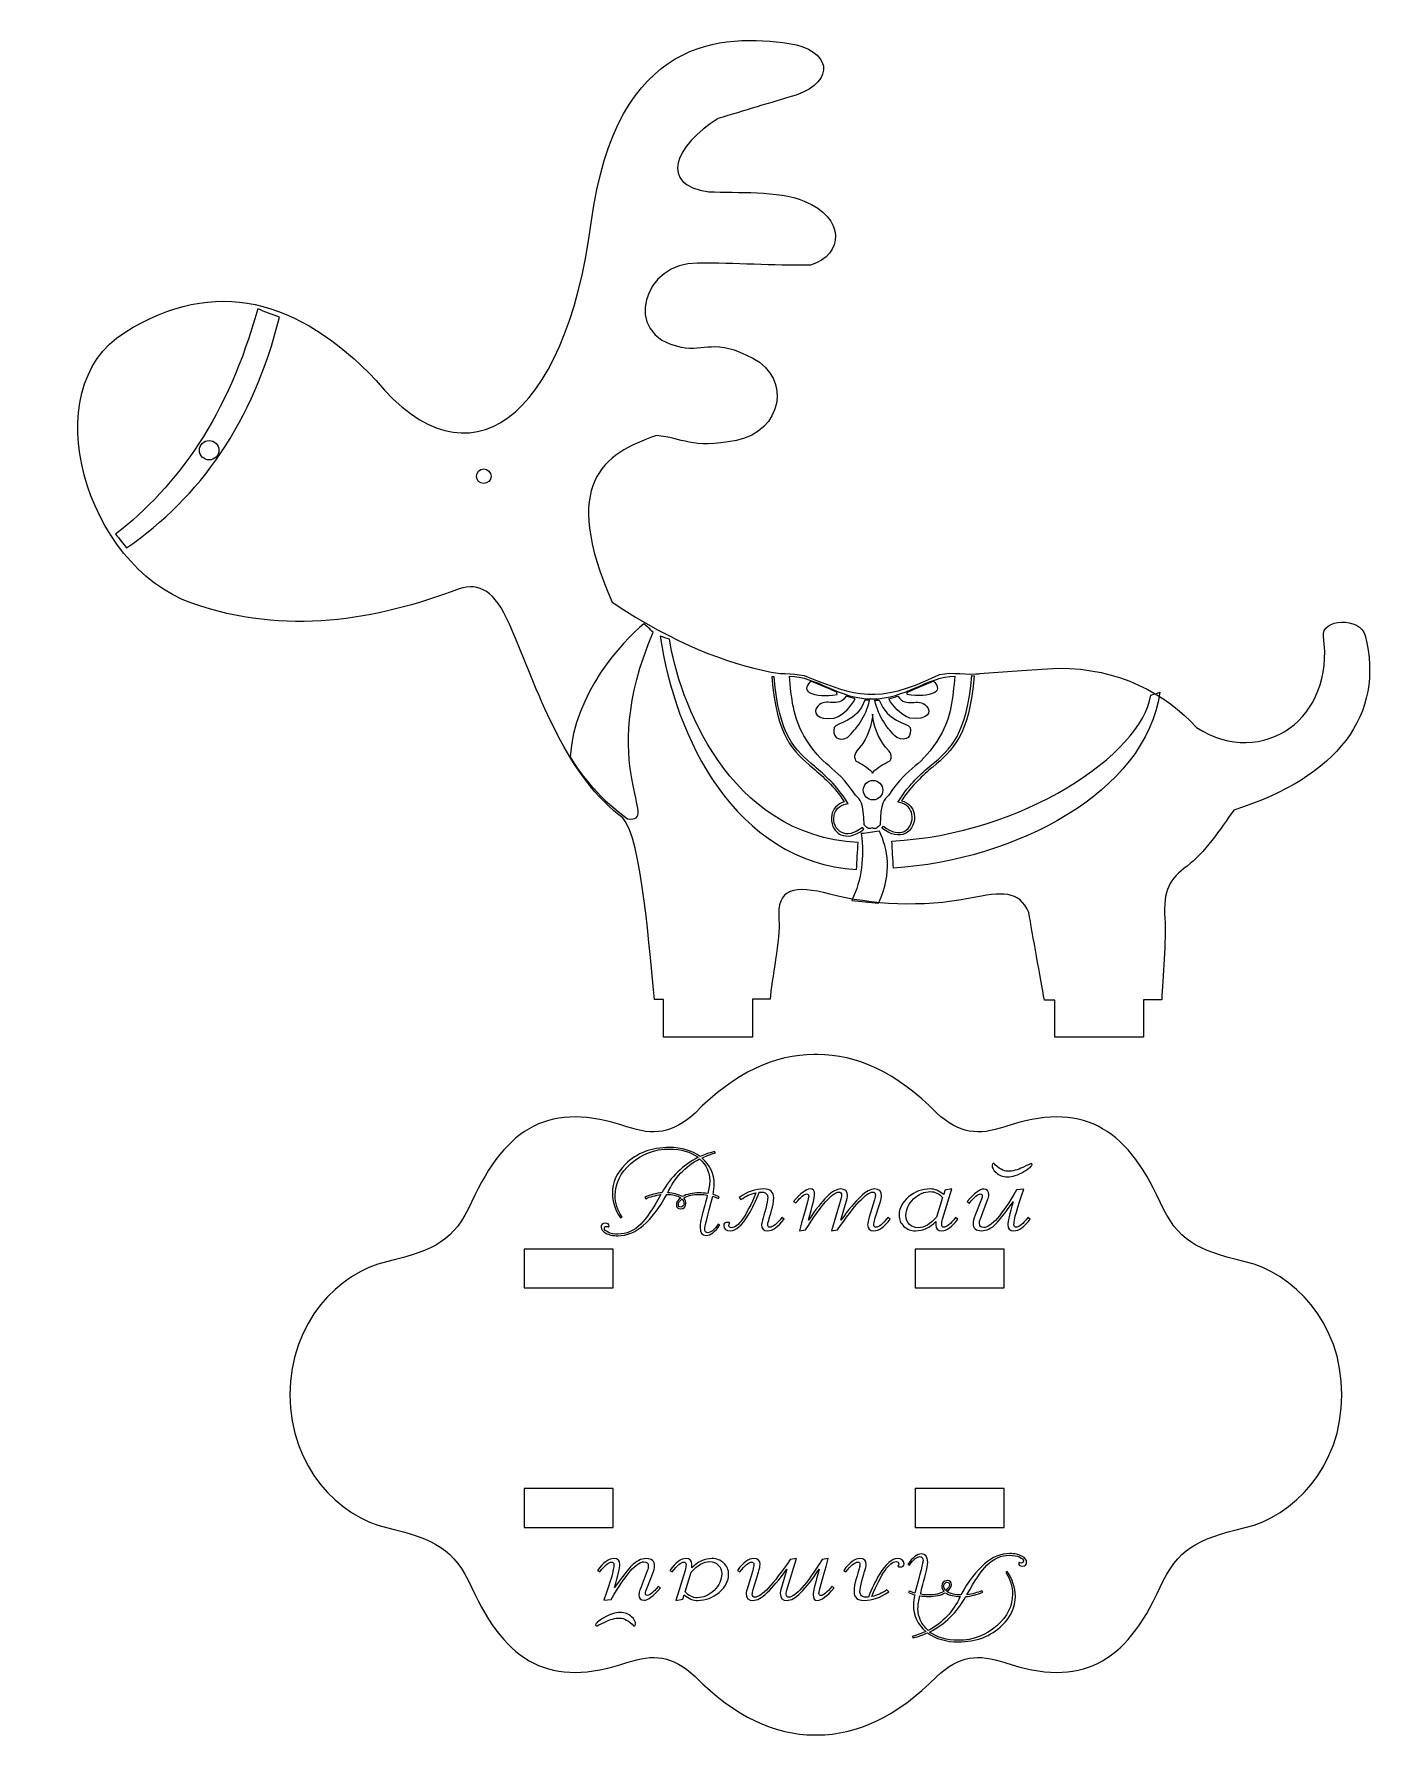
# Model space of a CAD drawing. Header units: centimetres. Extents: x -7.7 to 6.2, y -13.1 to 4.4.
import ezdxf

# ---------------------------------------------------------------- set-up
doc = ezdxf.new("R2010")
doc.units = ezdxf.units.CM
doc.header["$MEASUREMENT"] = 0
doc.layers.add('layer 1', color=7, linetype='Continuous')

msp = doc.modelspace()

# ---------------------------------------------------------------- linework, layer by layer
at = {"layer": 'layer 1', "color": 250, "lineweight": 20}
for centre, major_axis in [((-5.87698, 0.13215), (0, 0.1)), ((-3.05471, -0.13463), (0, 0.075)), ((0.94702, -3.36409), (0, 0.1))]:
    msp.add_ellipse(centre, major_axis=major_axis, ratio=1, dxfattribs=at)
at = {"layer": 'layer 1', "color": 250, "lineweight": 9}
for points, knots in [([(2.85049, -2.10987), (2.5522, -2.13063), (2.29047, -2.14308), (2.04309, -2.16526), (2.04309, -2.16526), (2.0296, -2.16646), (2.01617, -2.16807), (2.00276, -2.16898), (2.00276, -2.16898), (1.86222, -2.17853), (1.7057, -2.13352), (1.58453, -2.19339), (1.58453, -2.19339), (1.00954, -2.4775), (0.74701, -2.39342), (0.28186, -2.19997), (0.28186, -2.19997), (0.16892, -2.15301), (0.0227, -2.17707), (-0.09943, -2.1509), (-0.09943, -2.1509), (-0.57686, -2.04859), (-1.07679, -1.86893), (-1.73564, -1.43018), (-1.73564, -1.43018), (-2.27061, -0.20066), (-1.82836, 0.09323), (-1.27842, 0.28397), (-1.27842, 0.28397), (-1.0068, 0.26112), (-0.93042, 0.14064), (-0.45737, 0.2342), (-0.45737, 0.2342), (0.01568, 0.32776), (0.1076, 0.87064), (-0.28815, 1.07961), (-0.28815, 1.07961), (-0.68387, 1.28857), (-0.77867, 1.14801), (-1.02521, 1.191), (-1.02521, 1.191), (-1.66077, 1.31941), (-1.39802, 2.07976), (-0.85895, 2.05482), (-0.85895, 2.05482), (-0.47018, 2.06338), (-0.08382, 2.02695), (0.30494, 2.03551), (0.30494, 2.03551), (0.65143, 2.1408), (0.6618, 2.5253), (0.2406, 2.69524), (0.2406, 2.69524), (-0.0362, 2.80691), (-0.44322, 2.77589), (-0.74131, 2.79135), (-0.74131, 2.79135), (-1.25867, 2.85707), (-1.09484, 3.26634), (-0.64583, 3.54429), (-0.64583, 3.54429), (-0.38458, 3.62389), (-0.10583, 3.70603), (0.15542, 3.78562), (0.15542, 3.78562), (0.57375, 3.93183), (0.51024, 4.25326), (0.0827, 4.31605), (0.0827, 4.31605), (-0.57971, 4.41335), (-1.69352, 4.40851), (-1.94976, 2.47244), (-1.94976, 2.47244), (-2.21938, 0.43539), (-3.21912, -0.29202), (-4.16164, 0.85067), (-4.16164, 0.85067), (-4.96289, 1.69173), (-5.81279, 1.92486), (-6.74504, 1.34473), (-6.74504, 1.34473), (-7.67729, 0.7646), (-7.15418, -1.05448), (-6.05389, -1.44177), (-6.05389, -1.44177), (-5.09413, -1.77959), (-4.16118, -1.61519), (-3.30786, -1.29445), (-3.30786, -1.29445), (-3.09749, -1.22693), (-2.94287, -1.31041), (-2.79135, -1.65638), (-2.79135, -1.65638), (-2.49536, -2.343), (-2.23749, -3.163), (-1.6652, -3.61866), (-1.6652, -3.61866), (-1.44862, -3.72525), (-1.37218, -4.79636), (-1.29827, -5.51698), (-1.29827, -5.51698), (-1.29827, -5.51698), (-1.20522, -5.5167), (-1.20522, -5.5167), (-1.20522, -5.5167), (-1.20522, -5.5167), (-1.20522, -5.90263), (-1.20522, -5.90263), (-1.20522, -5.90263), (-1.20522, -5.90263), (-0.29157, -5.90263), (-0.29157, -5.90263), (-0.29157, -5.90263), (-0.29157, -5.90263), (-0.29157, -5.51395), (-0.29157, -5.51395), (-0.29157, -5.51395), (-0.29157, -5.51395), (-0.11141, -5.51341), (-0.11141, -5.51341), (-0.11141, -5.51341), (-0.09758, -5.32071), (-0.00325, -4.88723), (-0.0199, -4.69487), (-0.0199, -4.69487), (-0.04773, -4.37317), (0.143, -4.33649), (0.50298, -4.43425), (0.50298, -4.43425), (0.92829, -4.54263), (1.45051, -4.57426), (1.94523, -4.47544), (1.94523, -4.47544), (2.27459, -4.40966), (2.44942, -4.39404), (2.54747, -4.62161), (2.54747, -4.62161), (2.58826, -4.84776), (2.66736, -5.29693), (2.70816, -5.52308), (2.70816, -5.52308), (2.70816, -5.52308), (2.81466, -5.52271), (2.81466, -5.52271), (2.81466, -5.52271), (2.81466, -5.52271), (2.81466, -5.90263), (2.81466, -5.90263), (2.81466, -5.90263), (2.81466, -5.90263), (3.72831, -5.90263), (3.72831, -5.90263), (3.72831, -5.90263), (3.72831, -5.90263), (3.72831, -5.5195), (3.72831, -5.5195), (3.72831, -5.5195), (3.72831, -5.5195), (3.91517, -5.51884), (3.91517, -5.51884), (3.91517, -5.51884), (3.92306, -5.30464), (3.9616, -4.89765), (3.94659, -4.68391), (3.94659, -4.68391), (3.92619, -4.39315), (3.99641, -4.27799), (4.17458, -4.14444), (4.17458, -4.14444), (4.34824, -4.01427), (4.52003, -3.76644), (4.65477, -3.56916), (4.65477, -3.56916), (5.72743, -3.22799), (6.20919, -2.59085), (6.00639, -1.7728), (6.00639, -1.7728), (5.95849, -1.5796), (5.54918, -1.59558), (5.57676, -1.78498), (5.57676, -1.78498), (5.69772, -2.61584), (4.96102, -3.15329), (4.2716, -2.72059), (4.2716, -2.72059), (3.95283, -2.36832), (3.47785, -2.10756), (2.85049, -2.10987)], [0, 0, 0, 0, 0.02083333, 0.02083333, 0.02083333, 0.02083333, 0.04166667, 0.04166667, 0.04166667, 0.04166667, 0.0625, 0.0625, 0.0625, 0.0625, 0.08333333, 0.08333333, 0.08333333, 0.08333333, 0.10416667, 0.10416667, 0.10416667, 0.10416667, 0.125, 0.125, 0.125, 0.125, 0.14583333, 0.14583333, 0.14583333, 0.14583333, 0.16666667, 0.16666667, 0.16666667, 0.16666667, 0.1875, 0.1875, 0.1875, 0.1875, 0.20833333, 0.20833333, 0.20833333, 0.20833333, 0.22916667, 0.22916667, 0.22916667, 0.22916667, 0.25, 0.25, 0.25, 0.25, 0.27083333, 0.27083333, 0.27083333, 0.27083333, 0.29166667, 0.29166667, 0.29166667, 0.29166667, 0.3125, 0.3125, 0.3125, 0.3125, 0.33333333, 0.33333333, 0.33333333, 0.33333333, 0.35416667, 0.35416667, 0.35416667, 0.35416667, 0.375, 0.375, 0.375, 0.375, 0.39583333, 0.39583333, 0.39583333, 0.39583333, 0.41666667, 0.41666667, 0.41666667, 0.41666667, 0.4375, 0.4375, 0.4375, 0.4375, 0.45833333, 0.45833333, 0.45833333, 0.45833333, 0.47916667, 0.47916667, 0.47916667, 0.47916667, 0.5, 0.5, 0.5, 0.5, 0.52083333, 0.52083333, 0.52083333, 0.52083333, 0.54166667, 0.54166667, 0.54166667, 0.54166667, 0.5625, 0.5625, 0.5625, 0.5625, 0.58333333, 0.58333333, 0.58333333, 0.58333333, 0.60416667, 0.60416667, 0.60416667, 0.60416667, 0.625, 0.625, 0.625, 0.625, 0.64583333, 0.64583333, 0.64583333, 0.64583333, 0.66666667, 0.66666667, 0.66666667, 0.66666667, 0.6875, 0.6875, 0.6875, 0.6875, 0.70833333, 0.70833333, 0.70833333, 0.70833333, 0.72916667, 0.72916667, 0.72916667, 0.72916667, 0.75, 0.75, 0.75, 0.75, 0.77083333, 0.77083333, 0.77083333, 0.77083333, 0.79166667, 0.79166667, 0.79166667, 0.79166667, 0.8125, 0.8125, 0.8125, 0.8125, 0.83333333, 0.83333333, 0.83333333, 0.83333333, 0.85416667, 0.85416667, 0.85416667, 0.85416667, 0.875, 0.875, 0.875, 0.875, 0.89583333, 0.89583333, 0.89583333, 0.89583333, 0.91666667, 0.91666667, 0.91666667, 0.91666667, 0.9375, 0.9375, 0.9375, 0.9375, 0.95833333, 0.95833333, 0.95833333, 0.95833333, 1, 1, 1, 1]), ([(1.60149, -12.47851), (1.1921, -12.89833), (0.77425, -13.07848), (0.37635, -13.08135), (0.37635, -13.08135), (0.37076, -13.08138), (0.36515, -13.08157), (0.35957, -13.08153), (0.35957, -13.08153), (0.35957, -13.08153), (0.34278, -13.08135), (0.34278, -13.08135), (0.34278, -13.08135), (-0.05511, -13.07848), (-0.47296, -12.89833), (-0.88236, -12.47851), (-0.88236, -12.47851), (-1.11785, -12.26629), (-1.3062, -12.24311), (-1.58427, -12.33748), (-1.58427, -12.33748), (-2.36308, -12.60177), (-2.82287, -12.34783), (-3.1805, -11.56043), (-3.1805, -11.56043), (-3.35839, -11.16876), (-3.55027, -11.06852), (-4.05277, -10.94915), (-4.05277, -10.94915), (-4.53932, -10.83356), (-5.04715, -10.33363), (-5.04715, -9.58155), (-5.04715, -9.58155), (-5.04715, -8.82949), (-4.53932, -8.32954), (-4.05277, -8.21396), (-4.05277, -8.21396), (-3.55027, -8.09459), (-3.35839, -7.99434), (-3.1805, -7.60269), (-3.1805, -7.60269), (-2.82287, -6.81526), (-2.36308, -6.56132), (-1.58427, -6.82564), (-1.58427, -6.82564), (-1.30616, -6.92), (-1.11781, -6.89681), (-0.88226, -6.6845), (-0.88226, -6.6845), (-0.47289, -6.26467), (-0.05506, -6.08473), (0.34278, -6.08175), (0.34278, -6.08175), (0.34838, -6.08165), (0.35396, -6.08155), (0.35957, -6.08156), (0.35957, -6.08156), (0.36518, -6.08155), (0.37076, -6.08165), (0.37635, -6.08175), (0.37635, -6.08175), (0.7742, -6.08472), (1.19203, -6.26467), (1.6014, -6.6845), (1.6014, -6.6845), (1.83695, -6.89681), (2.0253, -6.92), (2.30341, -6.82564), (2.30341, -6.82564), (3.08222, -6.56132), (3.54201, -6.81526), (3.89964, -7.60269), (3.89964, -7.60269), (4.07753, -7.99434), (4.26941, -8.09459), (4.77191, -8.21396), (4.77191, -8.21396), (5.25846, -8.32954), (5.76629, -8.82949), (5.76629, -9.58155), (5.76629, -9.58155), (5.76629, -10.33363), (5.25846, -10.83356), (4.77191, -10.94915), (4.77191, -10.94915), (4.26941, -11.06852), (4.07753, -11.16876), (3.89964, -11.56043), (3.89964, -11.56043), (3.54201, -12.34783), (3.08222, -12.60177), (2.30341, -12.33748), (2.30341, -12.33748), (2.02534, -12.24311), (1.83699, -12.26629), (1.60149, -12.47851)], [0, 0, 0, 0, 0.04, 0.04, 0.04, 0.04, 0.08, 0.08, 0.08, 0.08, 0.12, 0.12, 0.12, 0.12, 0.16, 0.16, 0.16, 0.16, 0.2, 0.2, 0.2, 0.2, 0.24, 0.24, 0.24, 0.24, 0.28, 0.28, 0.28, 0.28, 0.32, 0.32, 0.32, 0.32, 0.36, 0.36, 0.36, 0.36, 0.4, 0.4, 0.4, 0.4, 0.44, 0.44, 0.44, 0.44, 0.48, 0.48, 0.48, 0.48, 0.52, 0.52, 0.52, 0.52, 0.56, 0.56, 0.56, 0.56, 0.6, 0.6, 0.6, 0.6, 0.64, 0.64, 0.64, 0.64, 0.68, 0.68, 0.68, 0.68, 0.72, 0.72, 0.72, 0.72, 0.76, 0.76, 0.76, 0.76, 0.8, 0.8, 0.8, 0.8, 0.84, 0.84, 0.84, 0.84, 0.88, 0.88, 0.88, 0.88, 0.92, 0.92, 0.92, 0.92, 1, 1, 1, 1]), ([(-0.64439, -7.8278), (-0.64439, -7.8278), (-0.62776, -7.83477), (-0.62776, -7.83477), (-0.62776, -7.83477), (-0.67538, -7.90727), (-0.72234, -7.94353), (-0.7686, -7.94353), (-0.7686, -7.94353), (-0.81053, -7.94353), (-0.83151, -7.91485), (-0.83151, -7.85767), (-0.83151, -7.85767), (-0.83151, -7.83237), (-0.82399, -7.79015), (-0.80872, -7.73059), (-0.80872, -7.73059), (-0.79139, -7.66405), (-0.77384, -7.59732), (-0.75652, -7.53039), (-0.75652, -7.53039), (-0.77931, -7.52461), (-0.80576, -7.52163), (-0.83606, -7.52163), (-0.83606, -7.52163), (-0.9058, -7.52163), (-0.96005, -7.53398), (-0.99833, -7.55888), (-0.99833, -7.55888), (-0.98376, -7.578), (-0.97646, -7.59592), (-0.97646, -7.61266), (-0.97646, -7.61266), (-0.97646, -7.64991), (-0.99515, -7.66863), (-1.0323, -7.66863), (-1.0323, -7.66863), (-1.06078, -7.66863), (-1.07492, -7.65449), (-1.07492, -7.6264), (-1.07492, -7.6264), (-1.07492, -7.60429), (-1.05987, -7.58099), (-1.02956, -7.55629), (-1.02956, -7.55629), (-1.07013, -7.53318), (-1.1157, -7.52163), (-1.16653, -7.52163), (-1.16653, -7.52163), (-1.16653, -7.52163), (-1.17314, -7.52163), (-1.17314, -7.52163), (-1.17314, -7.52163), (-1.32813, -7.80528), (-1.49494, -7.94712), (-1.67386, -7.94712), (-1.67386, -7.94712), (-1.72469, -7.94712), (-1.76707, -7.93775), (-1.80081, -7.91923), (-1.80081, -7.91923), (-1.83294, -7.9017), (-1.8489, -7.88118), (-1.8489, -7.85748), (-1.8489, -7.85748), (-1.8489, -7.83119), (-1.83476, -7.81804), (-1.80695, -7.81804), (-1.80695, -7.81804), (-1.78007, -7.81804), (-1.76684, -7.8278), (-1.76684, -7.84712), (-1.76684, -7.84712), (-1.76684, -7.84931), (-1.76844, -7.85369), (-1.77209, -7.85987), (-1.77209, -7.85987), (-1.77665, -7.85349), (-1.78302, -7.85031), (-1.79146, -7.85031), (-1.79146, -7.85031), (-1.80695, -7.85031), (-1.81471, -7.85748), (-1.81471, -7.87202), (-1.81471, -7.87202), (-1.81471, -7.88557), (-1.80218, -7.89851), (-1.77733, -7.91046), (-1.77733, -7.91046), (-1.74929, -7.92381), (-1.71488, -7.93038), (-1.67386, -7.93038), (-1.67386, -7.93038), (-1.58611, -7.93038), (-1.50817, -7.89573), (-1.43957, -7.8266), (-1.43957, -7.8266), (-1.38441, -7.77082), (-1.31627, -7.66983), (-1.23537, -7.52302), (-1.23537, -7.52302), (-1.29142, -7.53118), (-1.34271, -7.54553), (-1.38943, -7.56565), (-1.38943, -7.56565), (-1.38943, -7.56565), (-1.39763, -7.55051), (-1.39763, -7.55051), (-1.39763, -7.55051), (-1.33747, -7.52441), (-1.27958, -7.50927), (-1.22397, -7.5049), (-1.22397, -7.5049), (-1.13052, -7.33996), (-1.00608, -7.21844), (-0.85066, -7.14016), (-0.85066, -7.14016), (-0.92768, -7.08378), (-1.0266, -7.0555), (-1.14716, -7.0555), (-1.14716, -7.0555), (-1.29849, -7.0555), (-1.43022, -7.1053), (-1.54235, -7.20489), (-1.54235, -7.20489), (-1.65015, -7.29991), (-1.70395, -7.40907), (-1.70395, -7.53238), (-1.70395, -7.53238), (-1.70395, -7.60828), (-1.68047, -7.68238), (-1.63329, -7.75469), (-1.63329, -7.75469), (-1.63329, -7.75469), (-1.64924, -7.76405), (-1.64924, -7.76405), (-1.64924, -7.76405), (-1.70486, -7.67999), (-1.73267, -7.59573), (-1.73267, -7.51087), (-1.73267, -7.51087), (-1.73267, -7.39773), (-1.68799, -7.29773), (-1.59843, -7.21088), (-1.59843, -7.21088), (-1.4806, -7.09613), (-1.32971, -7.03877), (-1.14579, -7.03877), (-1.14579, -7.03877), (-1.02067, -7.03877), (-0.91492, -7.06984), (-0.82855, -7.13199), (-0.82855, -7.13199), (-0.78911, -7.11426), (-0.7399, -7.09674), (-0.68108, -7.0796), (-0.68108, -7.0796), (-0.68108, -7.0796), (-0.67311, -7.09474), (-0.67311, -7.09474), (-0.67311, -7.09474), (-0.73328, -7.11387), (-0.77977, -7.131), (-0.81259, -7.14614), (-0.81259, -7.14614), (-0.72758, -7.22044), (-0.68519, -7.31047), (-0.68519, -7.41625), (-0.68519, -7.41625), (-0.68519, -7.44892), (-0.68929, -7.48458), (-0.69772, -7.52302), (-0.69772, -7.52302), (-0.67903, -7.5282), (-0.65784, -7.53597), (-0.63436, -7.54633), (-0.63436, -7.54633), (-0.63436, -7.54633), (-0.64166, -7.56227), (-0.64166, -7.56227), (-0.64166, -7.56227), (-0.66354, -7.5533), (-0.68291, -7.54613), (-0.70023, -7.54055), (-0.70023, -7.54055), (-0.75584, -7.74891), (-0.78365, -7.85987), (-0.78365, -7.87342), (-0.78365, -7.87342), (-0.78365, -7.9019), (-0.77316, -7.91605), (-0.75242, -7.91605), (-0.75242, -7.91605), (-0.73944, -7.91605), (-0.72348, -7.90907), (-0.70433, -7.89492), (-0.70433, -7.89492), (-0.68177, -7.87819), (-0.66171, -7.85588), (-0.64439, -7.8278)], [0, 0, 0, 0, 0.01960784, 0.01960784, 0.01960784, 0.01960784, 0.03921569, 0.03921569, 0.03921569, 0.03921569, 0.05882353, 0.05882353, 0.05882353, 0.05882353, 0.07843137, 0.07843137, 0.07843137, 0.07843137, 0.09803922, 0.09803922, 0.09803922, 0.09803922, 0.11764706, 0.11764706, 0.11764706, 0.11764706, 0.1372549, 0.1372549, 0.1372549, 0.1372549, 0.15686275, 0.15686275, 0.15686275, 0.15686275, 0.17647059, 0.17647059, 0.17647059, 0.17647059, 0.19607843, 0.19607843, 0.19607843, 0.19607843, 0.21568627, 0.21568627, 0.21568627, 0.21568627, 0.23529412, 0.23529412, 0.23529412, 0.23529412, 0.25490196, 0.25490196, 0.25490196, 0.25490196, 0.2745098, 0.2745098, 0.2745098, 0.2745098, 0.29411765, 0.29411765, 0.29411765, 0.29411765, 0.31372549, 0.31372549, 0.31372549, 0.31372549, 0.33333333, 0.33333333, 0.33333333, 0.33333333, 0.35294118, 0.35294118, 0.35294118, 0.35294118, 0.37254902, 0.37254902, 0.37254902, 0.37254902, 0.39215686, 0.39215686, 0.39215686, 0.39215686, 0.41176471, 0.41176471, 0.41176471, 0.41176471, 0.43137255, 0.43137255, 0.43137255, 0.43137255, 0.45098039, 0.45098039, 0.45098039, 0.45098039, 0.47058824, 0.47058824, 0.47058824, 0.47058824, 0.49019608, 0.49019608, 0.49019608, 0.49019608, 0.50980392, 0.50980392, 0.50980392, 0.50980392, 0.52941176, 0.52941176, 0.52941176, 0.52941176, 0.54901961, 0.54901961, 0.54901961, 0.54901961, 0.56862745, 0.56862745, 0.56862745, 0.56862745, 0.58823529, 0.58823529, 0.58823529, 0.58823529, 0.60784314, 0.60784314, 0.60784314, 0.60784314, 0.62745098, 0.62745098, 0.62745098, 0.62745098, 0.64705882, 0.64705882, 0.64705882, 0.64705882, 0.66666667, 0.66666667, 0.66666667, 0.66666667, 0.68627451, 0.68627451, 0.68627451, 0.68627451, 0.70588235, 0.70588235, 0.70588235, 0.70588235, 0.7254902, 0.7254902, 0.7254902, 0.7254902, 0.74509804, 0.74509804, 0.74509804, 0.74509804, 0.76470588, 0.76470588, 0.76470588, 0.76470588, 0.78431373, 0.78431373, 0.78431373, 0.78431373, 0.80392157, 0.80392157, 0.80392157, 0.80392157, 0.82352941, 0.82352941, 0.82352941, 0.82352941, 0.84313725, 0.84313725, 0.84313725, 0.84313725, 0.8627451, 0.8627451, 0.8627451, 0.8627451, 0.88235294, 0.88235294, 0.88235294, 0.88235294, 0.90196078, 0.90196078, 0.90196078, 0.90196078, 0.92156863, 0.92156863, 0.92156863, 0.92156863, 0.94117647, 0.94117647, 0.94117647, 0.94117647, 0.96078431, 0.96078431, 0.96078431, 0.96078431, 1, 1, 1, 1]), ([(-1.1638, -7.5049), (-1.10728, -7.50609), (-1.05668, -7.51923), (-1.01224, -7.54433), (-1.01224, -7.54433), (-0.96893, -7.51884), (-0.91013, -7.50609), (-0.83584, -7.50609), (-0.83584, -7.50609), (-0.81281, -7.50609), (-0.78479, -7.50848), (-0.75242, -7.51326), (-0.75242, -7.51326), (-0.73853, -7.46525), (-0.73169, -7.42083), (-0.73169, -7.3796), (-0.73169, -7.3796), (-0.73169, -7.29434), (-0.76632, -7.21984), (-0.83584, -7.1561), (-0.83584, -7.1561), (-0.98649, -7.23517), (-1.09566, -7.35151), (-1.1638, -7.5049)], [0, 0, 0, 0, 0.14285714, 0.14285714, 0.14285714, 0.14285714, 0.28571429, 0.28571429, 0.28571429, 0.28571429, 0.42857143, 0.42857143, 0.42857143, 0.42857143, 0.57142857, 0.57142857, 0.57142857, 0.57142857, 0.71428571, 0.71428571, 0.71428571, 0.71428571, 1, 1, 1, 1]), ([(2.18778, -7.20129), (2.23983, -7.25627), (2.28768, -7.28374), (2.33206, -7.28374), (2.33206, -7.28374), (2.38132, -7.28374), (2.43339, -7.27031), (2.48823, -7.24344), (2.48823, -7.24344), (2.54308, -7.21656), (2.57103, -7.20313), (2.57174, -7.20313), (2.57174, -7.20313), (2.57837, -7.20313), (2.58186, -7.20771), (2.58186, -7.21656), (2.58186, -7.21656), (2.58186, -7.2303), (2.55392, -7.25351), (2.49802, -7.28618), (2.49802, -7.28618), (2.43584, -7.32283), (2.37923, -7.34085), (2.32821, -7.34085), (2.32821, -7.34085), (2.28105, -7.34085), (2.24228, -7.32618), (2.21153, -7.29718), (2.21153, -7.29718), (2.18428, -7.27213), (2.17031, -7.24649), (2.17031, -7.22023), (2.17031, -7.22023), (2.17031, -7.20771), (2.17624, -7.20129), (2.18778, -7.20129)], [0, 0, 0, 0, 0.1, 0.1, 0.1, 0.1, 0.2, 0.2, 0.2, 0.2, 0.3, 0.3, 0.3, 0.3, 0.4, 0.4, 0.4, 0.4, 0.5, 0.5, 0.5, 0.5, 0.6, 0.6, 0.6, 0.6, 0.7, 0.7, 0.7, 0.7, 0.8, 0.8, 0.8, 0.8, 1, 1, 1, 1]), ([(0.03213, -7.77477), (-0.0283, -7.85539), (-0.08457, -7.8957), (-0.13557, -7.8957), (-0.13557, -7.8957), (-0.17855, -7.8957), (-0.20021, -7.87524), (-0.20021, -7.83402), (-0.20021, -7.83402), (-0.20021, -7.82424), (-0.18554, -7.76867), (-0.15583, -7.66637), (-0.15583, -7.66637), (-0.14221, -7.61812), (-0.13522, -7.57903), (-0.13522, -7.54911), (-0.13522, -7.54911), (-0.13522, -7.53597), (-0.14082, -7.52436), (-0.152, -7.51399), (-0.152, -7.51399), (-0.16352, -7.5033), (-0.17646, -7.4981), (-0.19147, -7.4981), (-0.19147, -7.4981), (-0.19846, -7.4981), (-0.20893, -7.49872), (-0.22325, -7.49994), (-0.22325, -7.49994), (-0.25261, -7.58177), (-0.29069, -7.66026), (-0.33716, -7.73537), (-0.33716, -7.73537), (-0.4032, -7.84225), (-0.46364, -7.8957), (-0.51849, -7.8957), (-0.51849, -7.8957), (-0.56495, -7.8957), (-0.588, -7.87798), (-0.588, -7.84287), (-0.588, -7.84287), (-0.588, -7.82057), (-0.57545, -7.80958), (-0.55029, -7.80958), (-0.55029, -7.80958), (-0.53981, -7.80958), (-0.53107, -7.81203), (-0.52338, -7.81661), (-0.52338, -7.81661), (-0.53037, -7.82484), (-0.53386, -7.83278), (-0.53386, -7.84073), (-0.53386, -7.84073), (-0.53386, -7.85661), (-0.52513, -7.86455), (-0.50801, -7.86455), (-0.50801, -7.86455), (-0.43987, -7.86455), (-0.35602, -7.74484), (-0.25646, -7.50544), (-0.25646, -7.50544), (-0.30957, -7.51613), (-0.36162, -7.53934), (-0.41192, -7.57506), (-0.41192, -7.57506), (-0.41192, -7.57506), (-0.43043, -7.55429), (-0.43043, -7.55429), (-0.43043, -7.55429), (-0.34764, -7.49476), (-0.26274, -7.46513), (-0.1754, -7.46513), (-0.1754, -7.46513), (-0.10796, -7.46513), (-0.07408, -7.49597), (-0.07408, -7.55766), (-0.07408, -7.55766), (-0.07408, -7.59918), (-0.08141, -7.64254), (-0.09574, -7.68805), (-0.09574, -7.68805), (-0.12229, -7.77508), (-0.13557, -7.82362), (-0.13557, -7.83371), (-0.13557, -7.83371), (-0.13557, -7.8505), (-0.12788, -7.85904), (-0.11216, -7.85904), (-0.11216, -7.85904), (-0.08351, -7.85904), (-0.04263, -7.82608), (0.00976, -7.76042), (0.00976, -7.76042), (0.00976, -7.76042), (0.03213, -7.77477), (0.03213, -7.77477)], [0, 0, 0, 0, 0.04, 0.04, 0.04, 0.04, 0.08, 0.08, 0.08, 0.08, 0.12, 0.12, 0.12, 0.12, 0.16, 0.16, 0.16, 0.16, 0.2, 0.2, 0.2, 0.2, 0.24, 0.24, 0.24, 0.24, 0.28, 0.28, 0.28, 0.28, 0.32, 0.32, 0.32, 0.32, 0.36, 0.36, 0.36, 0.36, 0.4, 0.4, 0.4, 0.4, 0.44, 0.44, 0.44, 0.44, 0.48, 0.48, 0.48, 0.48, 0.52, 0.52, 0.52, 0.52, 0.56, 0.56, 0.56, 0.56, 0.6, 0.6, 0.6, 0.6, 0.64, 0.64, 0.64, 0.64, 0.68, 0.68, 0.68, 0.68, 0.72, 0.72, 0.72, 0.72, 0.76, 0.76, 0.76, 0.76, 0.8, 0.8, 0.8, 0.8, 0.84, 0.84, 0.84, 0.84, 0.88, 0.88, 0.88, 0.88, 0.92, 0.92, 0.92, 0.92, 1, 1, 1, 1]), ([(0.19109, -7.8957), (0.25433, -7.6682), (0.28577, -7.54971), (0.28577, -7.54025), (0.28577, -7.54025), (0.28577, -7.52407), (0.27878, -7.51613), (0.26446, -7.51613), (0.26446, -7.51613), (0.24104, -7.51613), (0.20436, -7.54728), (0.15404, -7.60987), (0.15404, -7.60987), (0.15404, -7.60987), (0.13066, -7.5946), (0.13066, -7.5946), (0.13066, -7.5946), (0.20436, -7.50819), (0.26096, -7.46513), (0.3008, -7.46513), (0.3008, -7.46513), (0.33119, -7.46513), (0.34657, -7.48436), (0.34657, -7.52284), (0.34657, -7.52284), (0.34657, -7.54728), (0.32561, -7.63584), (0.28332, -7.7879), (0.28332, -7.7879), (0.42691, -7.57261), (0.53696, -7.46513), (0.61244, -7.46513), (0.61244, -7.46513), (0.66031, -7.46513), (0.68406, -7.48865), (0.68406, -7.53536), (0.68406, -7.53536), (0.68406, -7.54788), (0.67952, -7.56896), (0.67079, -7.59827), (0.67079, -7.59827), (0.67079, -7.59827), (0.61697, -7.7879), (0.61697, -7.7879), (0.61697, -7.7879), (0.76965, -7.57261), (0.88495, -7.46513), (0.9625, -7.46513), (0.9625, -7.46513), (1.01037, -7.46513), (1.03414, -7.48865), (1.03414, -7.53536), (1.03414, -7.53536), (1.03414, -7.5485), (1.0289, -7.57139), (1.01875, -7.60376), (1.01875, -7.60376), (1.01875, -7.60376), (0.9667, -7.77446), (0.9667, -7.77446), (0.9667, -7.77446), (0.95866, -7.80194), (0.95447, -7.82179), (0.95447, -7.83371), (0.95447, -7.83371), (0.95447, -7.8505), (0.96286, -7.85904), (0.97928, -7.85904), (0.97928, -7.85904), (1.00653, -7.85904), (1.04637, -7.82608), (1.09912, -7.76042), (1.09912, -7.76042), (1.09912, -7.76042), (1.12463, -7.77477), (1.12463, -7.77477), (1.12463, -7.77477), (1.06383, -7.85539), (1.00794, -7.8957), (0.95657, -7.8957), (0.95657, -7.8957), (0.9129, -7.8957), (0.89124, -7.87493), (0.89124, -7.83371), (0.89124, -7.83371), (0.89124, -7.81997), (0.89683, -7.794), (0.90872, -7.75614), (0.90872, -7.75614), (0.90872, -7.75614), (0.96111, -7.57903), (0.96111, -7.57903), (0.96111, -7.57903), (0.96774, -7.55551), (0.97124, -7.53964), (0.97124, -7.53139), (0.97124, -7.53139), (0.97124, -7.5091), (0.96181, -7.4981), (0.94258, -7.4981), (0.94258, -7.4981), (0.87971, -7.4981), (0.75917, -7.62759), (0.581, -7.88683), (0.581, -7.88683), (0.581, -7.88683), (0.51846, -7.8957), (0.51846, -7.8957), (0.51846, -7.8957), (0.51846, -7.8957), (0.60895, -7.59338), (0.60895, -7.59338), (0.60895, -7.59338), (0.61837, -7.56102), (0.62327, -7.53964), (0.62327, -7.52956), (0.62327, -7.52956), (0.62327, -7.5085), (0.61383, -7.4981), (0.59462, -7.4981), (0.59462, -7.4981), (0.53034, -7.4981), (0.41643, -7.62759), (0.25258, -7.88683), (0.25258, -7.88683), (0.25258, -7.88683), (0.19109, -7.8957), (0.19109, -7.8957)], [0, 0, 0, 0, 0.03030303, 0.03030303, 0.03030303, 0.03030303, 0.06060606, 0.06060606, 0.06060606, 0.06060606, 0.09090909, 0.09090909, 0.09090909, 0.09090909, 0.12121212, 0.12121212, 0.12121212, 0.12121212, 0.15151515, 0.15151515, 0.15151515, 0.15151515, 0.18181818, 0.18181818, 0.18181818, 0.18181818, 0.21212121, 0.21212121, 0.21212121, 0.21212121, 0.24242424, 0.24242424, 0.24242424, 0.24242424, 0.27272727, 0.27272727, 0.27272727, 0.27272727, 0.3030303, 0.3030303, 0.3030303, 0.3030303, 0.33333333, 0.33333333, 0.33333333, 0.33333333, 0.36363636, 0.36363636, 0.36363636, 0.36363636, 0.39393939, 0.39393939, 0.39393939, 0.39393939, 0.42424242, 0.42424242, 0.42424242, 0.42424242, 0.45454545, 0.45454545, 0.45454545, 0.45454545, 0.48484848, 0.48484848, 0.48484848, 0.48484848, 0.51515152, 0.51515152, 0.51515152, 0.51515152, 0.54545455, 0.54545455, 0.54545455, 0.54545455, 0.57575758, 0.57575758, 0.57575758, 0.57575758, 0.60606061, 0.60606061, 0.60606061, 0.60606061, 0.63636364, 0.63636364, 0.63636364, 0.63636364, 0.66666667, 0.66666667, 0.66666667, 0.66666667, 0.6969697, 0.6969697, 0.6969697, 0.6969697, 0.72727273, 0.72727273, 0.72727273, 0.72727273, 0.75757576, 0.75757576, 0.75757576, 0.75757576, 0.78787879, 0.78787879, 0.78787879, 0.78787879, 0.81818182, 0.81818182, 0.81818182, 0.81818182, 0.84848485, 0.84848485, 0.84848485, 0.84848485, 0.87878788, 0.87878788, 0.87878788, 0.87878788, 0.90909091, 0.90909091, 0.90909091, 0.90909091, 0.93939394, 0.93939394, 0.93939394, 0.93939394, 1, 1, 1, 1]), ([(1.59173, -7.80042), (1.5306, -7.86393), (1.46108, -7.8957), (1.38387, -7.8957), (1.38387, -7.8957), (1.33739, -7.8957), (1.29757, -7.88043), (1.26438, -7.85019), (1.26438, -7.85019), (1.23119, -7.81997), (1.21441, -7.78119), (1.21441, -7.73385), (1.21441, -7.73385), (1.21441, -7.66544), (1.24691, -7.60376), (1.31156, -7.54819), (1.31156, -7.54819), (1.37653, -7.49292), (1.45024, -7.46513), (1.5327, -7.46513), (1.5327, -7.46513), (1.57846, -7.46513), (1.62529, -7.48405), (1.67316, -7.52223), (1.67316, -7.52223), (1.67316, -7.52223), (1.68643, -7.47765), (1.68643, -7.47765), (1.68643, -7.47765), (1.68643, -7.47765), (1.75699, -7.46513), (1.75699, -7.46513), (1.75699, -7.46513), (1.75699, -7.46513), (1.66266, -7.77477), (1.66266, -7.77477), (1.66266, -7.77477), (1.65603, -7.79767), (1.65254, -7.81721), (1.65254, -7.83402), (1.65254, -7.83402), (1.65254, -7.85081), (1.65987, -7.85904), (1.67491, -7.85904), (1.67491, -7.85904), (1.70321, -7.85904), (1.74302, -7.82608), (1.79508, -7.76042), (1.79508, -7.76042), (1.79508, -7.76042), (1.81848, -7.77477), (1.81848, -7.77477), (1.81848, -7.77477), (1.75909, -7.85539), (1.7046, -7.8957), (1.65499, -7.8957), (1.65499, -7.8957), (1.61271, -7.8957), (1.59173, -7.87493), (1.59173, -7.83371), (1.59173, -7.83371), (1.59173, -7.81874), (1.59173, -7.80776), (1.59173, -7.80042)], [0, 0, 0, 0, 0.05882353, 0.05882353, 0.05882353, 0.05882353, 0.11764706, 0.11764706, 0.11764706, 0.11764706, 0.17647059, 0.17647059, 0.17647059, 0.17647059, 0.23529412, 0.23529412, 0.23529412, 0.23529412, 0.29411765, 0.29411765, 0.29411765, 0.29411765, 0.35294118, 0.35294118, 0.35294118, 0.35294118, 0.41176471, 0.41176471, 0.41176471, 0.41176471, 0.47058824, 0.47058824, 0.47058824, 0.47058824, 0.52941176, 0.52941176, 0.52941176, 0.52941176, 0.58823529, 0.58823529, 0.58823529, 0.58823529, 0.64705882, 0.64705882, 0.64705882, 0.64705882, 0.70588235, 0.70588235, 0.70588235, 0.70588235, 0.76470588, 0.76470588, 0.76470588, 0.76470588, 0.82352941, 0.82352941, 0.82352941, 0.82352941, 0.88235294, 0.88235294, 0.88235294, 0.88235294, 1, 1, 1, 1]), ([(1.60048, -7.75584), (1.60048, -7.75584), (1.66266, -7.55277), (1.66266, -7.55277), (1.66266, -7.55277), (1.62529, -7.51277), (1.58335, -7.49261), (1.53723, -7.49261), (1.53723, -7.49261), (1.47366, -7.49261), (1.41601, -7.51796), (1.36395, -7.56865), (1.36395, -7.56865), (1.31188, -7.61903), (1.28569, -7.67584), (1.28569, -7.73874), (1.28569, -7.73874), (1.28569, -7.77599), (1.29757, -7.80621), (1.32132, -7.82944), (1.32132, -7.82944), (1.34542, -7.85294), (1.37443, -7.86455), (1.40936, -7.86455), (1.40936, -7.86455), (1.4733, -7.86455), (1.53723, -7.8282), (1.60048, -7.75584)], [0, 0, 0, 0, 0.125, 0.125, 0.125, 0.125, 0.25, 0.25, 0.25, 0.25, 0.375, 0.375, 0.375, 0.375, 0.5, 0.5, 0.5, 0.5, 0.625, 0.625, 0.625, 0.625, 0.75, 0.75, 0.75, 0.75, 1, 1, 1, 1]), ([(2.56265, -7.77477), (2.50185, -7.85539), (2.44597, -7.8957), (2.3946, -7.8957), (2.3946, -7.8957), (2.35302, -7.8957), (2.33206, -7.87524), (2.33206, -7.83402), (2.33206, -7.83402), (2.33206, -7.80347), (2.35023, -7.72469), (2.38656, -7.59766), (2.38656, -7.59766), (2.30515, -7.71217), (2.24787, -7.78637), (2.21433, -7.82057), (2.21433, -7.82057), (2.16472, -7.87066), (2.11404, -7.8957), (2.06305, -7.8957), (2.06305, -7.8957), (2.00435, -7.8957), (1.975, -7.86944), (1.975, -7.81692), (1.975, -7.81692), (1.975, -7.80194), (1.98268, -7.77446), (1.99842, -7.73477), (1.99842, -7.73477), (1.99842, -7.73477), (2.06095, -7.5717), (2.06095, -7.5717), (2.06095, -7.5717), (2.06725, -7.55735), (2.07004, -7.54635), (2.07004, -7.53872), (2.07004, -7.53872), (2.07004, -7.52376), (2.06305, -7.51644), (2.04872, -7.51644), (2.04872, -7.51644), (2.02672, -7.51644), (1.99002, -7.54757), (1.93797, -7.61018), (1.93797, -7.61018), (1.93797, -7.61018), (1.91456, -7.59491), (1.91456, -7.59491), (1.91456, -7.59491), (1.98898, -7.50971), (2.04558, -7.46697), (2.08435, -7.46697), (2.08435, -7.46697), (2.11928, -7.46697), (2.13675, -7.48681), (2.13675, -7.5262), (2.13675, -7.5262), (2.13675, -7.53934), (2.13257, -7.55675), (2.12452, -7.57903), (2.12452, -7.57903), (2.12452, -7.57903), (2.05082, -7.77141), (2.05082, -7.77141), (2.05082, -7.77141), (2.04383, -7.78973), (2.04034, -7.80683), (2.04034, -7.82241), (2.04034, -7.82241), (2.04034, -7.84928), (2.05571, -7.86271), (2.08645, -7.86271), (2.08645, -7.86271), (2.15948, -7.86271), (2.27161, -7.73385), (2.4222, -7.47613), (2.4222, -7.47613), (2.4222, -7.47613), (2.49696, -7.46697), (2.49696, -7.46697), (2.49696, -7.46697), (2.42885, -7.65843), (2.3946, -7.78148), (2.3946, -7.83584), (2.3946, -7.83584), (2.3946, -7.85112), (2.40263, -7.85904), (2.41802, -7.85904), (2.41802, -7.85904), (2.44632, -7.85904), (2.48648, -7.82608), (2.5389, -7.76042), (2.5389, -7.76042), (2.5389, -7.76042), (2.56265, -7.77477), (2.56265, -7.77477)], [0, 0, 0, 0, 0.04, 0.04, 0.04, 0.04, 0.08, 0.08, 0.08, 0.08, 0.12, 0.12, 0.12, 0.12, 0.16, 0.16, 0.16, 0.16, 0.2, 0.2, 0.2, 0.2, 0.24, 0.24, 0.24, 0.24, 0.28, 0.28, 0.28, 0.28, 0.32, 0.32, 0.32, 0.32, 0.36, 0.36, 0.36, 0.36, 0.4, 0.4, 0.4, 0.4, 0.44, 0.44, 0.44, 0.44, 0.48, 0.48, 0.48, 0.48, 0.52, 0.52, 0.52, 0.52, 0.56, 0.56, 0.56, 0.56, 0.6, 0.6, 0.6, 0.6, 0.64, 0.64, 0.64, 0.64, 0.68, 0.68, 0.68, 0.68, 0.72, 0.72, 0.72, 0.72, 0.76, 0.76, 0.76, 0.76, 0.8, 0.8, 0.8, 0.8, 0.84, 0.84, 0.84, 0.84, 0.88, 0.88, 0.88, 0.88, 0.92, 0.92, 0.92, 0.92, 1, 1, 1, 1]), ([(-1.01633, -7.56804), (-1.04163, -7.58935), (-1.0544, -7.60907), (-1.0544, -7.6268), (-1.0544, -7.6268), (-1.0544, -7.64353), (-1.0462, -7.6519), (-1.02979, -7.6519), (-1.02979, -7.6519), (-1.02112, -7.6519), (-1.01337, -7.64792), (-1.00631, -7.64015), (-1.00631, -7.64015), (-0.99924, -7.63238), (-0.99559, -7.62321), (-0.99559, -7.61226), (-0.99559, -7.61226), (-0.99559, -7.59832), (-1.00243, -7.58358), (-1.01633, -7.56804)], [0, 0, 0, 0, 0.16666667, 0.16666667, 0.16666667, 0.16666667, 0.33333333, 0.33333333, 0.33333333, 0.33333333, 0.5, 0.5, 0.5, 0.5, 0.66666667, 0.66666667, 0.66666667, 0.66666667, 1, 1, 1, 1]), ([(-1.88538, -11.38825), (-1.82458, -11.30763), (-1.7687, -11.26732), (-1.71733, -11.26732), (-1.71733, -11.26732), (-1.67575, -11.26732), (-1.65479, -11.28778), (-1.65479, -11.329), (-1.65479, -11.329), (-1.65479, -11.35955), (-1.67296, -11.43833), (-1.70929, -11.56536), (-1.70929, -11.56536), (-1.62788, -11.45085), (-1.5706, -11.37665), (-1.53706, -11.34245), (-1.53706, -11.34245), (-1.48745, -11.29236), (-1.43677, -11.26732), (-1.38578, -11.26732), (-1.38578, -11.26732), (-1.32708, -11.26732), (-1.29773, -11.29358), (-1.29773, -11.3461), (-1.29773, -11.3461), (-1.29773, -11.36108), (-1.30541, -11.38856), (-1.32115, -11.42825), (-1.32115, -11.42825), (-1.32115, -11.42825), (-1.38368, -11.59132), (-1.38368, -11.59132), (-1.38368, -11.59132), (-1.38998, -11.60567), (-1.39277, -11.61667), (-1.39277, -11.6243), (-1.39277, -11.6243), (-1.39277, -11.63926), (-1.38578, -11.64658), (-1.37145, -11.64658), (-1.37145, -11.64658), (-1.34945, -11.64658), (-1.31275, -11.61545), (-1.2607, -11.55284), (-1.2607, -11.55284), (-1.2607, -11.55284), (-1.23729, -11.56811), (-1.23729, -11.56811), (-1.23729, -11.56811), (-1.31171, -11.65331), (-1.36831, -11.69605), (-1.40708, -11.69605), (-1.40708, -11.69605), (-1.44201, -11.69605), (-1.45948, -11.67621), (-1.45948, -11.63682), (-1.45948, -11.63682), (-1.45948, -11.62368), (-1.4553, -11.60627), (-1.44725, -11.58399), (-1.44725, -11.58399), (-1.44725, -11.58399), (-1.37355, -11.39161), (-1.37355, -11.39161), (-1.37355, -11.39161), (-1.36656, -11.37329), (-1.36307, -11.35619), (-1.36307, -11.34061), (-1.36307, -11.34061), (-1.36307, -11.31374), (-1.37844, -11.30031), (-1.40918, -11.30031), (-1.40918, -11.30031), (-1.48221, -11.30031), (-1.59434, -11.42917), (-1.74493, -11.68689), (-1.74493, -11.68689), (-1.74493, -11.68689), (-1.81969, -11.69605), (-1.81969, -11.69605), (-1.81969, -11.69605), (-1.75158, -11.50459), (-1.71733, -11.38154), (-1.71733, -11.32718), (-1.71733, -11.32718), (-1.71733, -11.3119), (-1.72536, -11.30398), (-1.74075, -11.30398), (-1.74075, -11.30398), (-1.76905, -11.30398), (-1.80921, -11.33694), (-1.86163, -11.4026), (-1.86163, -11.4026), (-1.86163, -11.4026), (-1.88538, -11.38825), (-1.88538, -11.38825)], [0, 0, 0, 0, 0.04, 0.04, 0.04, 0.04, 0.08, 0.08, 0.08, 0.08, 0.12, 0.12, 0.12, 0.12, 0.16, 0.16, 0.16, 0.16, 0.2, 0.2, 0.2, 0.2, 0.24, 0.24, 0.24, 0.24, 0.28, 0.28, 0.28, 0.28, 0.32, 0.32, 0.32, 0.32, 0.36, 0.36, 0.36, 0.36, 0.4, 0.4, 0.4, 0.4, 0.44, 0.44, 0.44, 0.44, 0.48, 0.48, 0.48, 0.48, 0.52, 0.52, 0.52, 0.52, 0.56, 0.56, 0.56, 0.56, 0.6, 0.6, 0.6, 0.6, 0.64, 0.64, 0.64, 0.64, 0.68, 0.68, 0.68, 0.68, 0.72, 0.72, 0.72, 0.72, 0.76, 0.76, 0.76, 0.76, 0.8, 0.8, 0.8, 0.8, 0.84, 0.84, 0.84, 0.84, 0.88, 0.88, 0.88, 0.88, 0.92, 0.92, 0.92, 0.92, 1, 1, 1, 1]), ([(-0.91446, -11.3626), (-0.85333, -11.29909), (-0.78381, -11.26732), (-0.7066, -11.26732), (-0.7066, -11.26732), (-0.66012, -11.26732), (-0.6203, -11.28259), (-0.58711, -11.31283), (-0.58711, -11.31283), (-0.55392, -11.34305), (-0.53714, -11.38183), (-0.53714, -11.42917), (-0.53714, -11.42917), (-0.53714, -11.49758), (-0.56964, -11.55926), (-0.63429, -11.61483), (-0.63429, -11.61483), (-0.69926, -11.6701), (-0.77297, -11.69789), (-0.85543, -11.69789), (-0.85543, -11.69789), (-0.90119, -11.69789), (-0.94802, -11.67897), (-0.99589, -11.64079), (-0.99589, -11.64079), (-0.99589, -11.64079), (-1.00916, -11.68537), (-1.00916, -11.68537), (-1.00916, -11.68537), (-1.00916, -11.68537), (-1.07972, -11.69789), (-1.07972, -11.69789), (-1.07972, -11.69789), (-1.07972, -11.69789), (-0.98539, -11.38825), (-0.98539, -11.38825), (-0.98539, -11.38825), (-0.97876, -11.36535), (-0.97527, -11.34581), (-0.97527, -11.329), (-0.97527, -11.329), (-0.97527, -11.31221), (-0.9826, -11.30398), (-0.99764, -11.30398), (-0.99764, -11.30398), (-1.02594, -11.30398), (-1.06575, -11.33694), (-1.11781, -11.4026), (-1.11781, -11.4026), (-1.11781, -11.4026), (-1.14121, -11.38825), (-1.14121, -11.38825), (-1.14121, -11.38825), (-1.08182, -11.30763), (-1.02733, -11.26732), (-0.97772, -11.26732), (-0.97772, -11.26732), (-0.93544, -11.26732), (-0.91446, -11.28809), (-0.91446, -11.32931), (-0.91446, -11.32931), (-0.91446, -11.34428), (-0.91446, -11.35526), (-0.91446, -11.3626)], [0, 0, 0, 0, 0.05882353, 0.05882353, 0.05882353, 0.05882353, 0.11764706, 0.11764706, 0.11764706, 0.11764706, 0.17647059, 0.17647059, 0.17647059, 0.17647059, 0.23529412, 0.23529412, 0.23529412, 0.23529412, 0.29411765, 0.29411765, 0.29411765, 0.29411765, 0.35294118, 0.35294118, 0.35294118, 0.35294118, 0.41176471, 0.41176471, 0.41176471, 0.41176471, 0.47058824, 0.47058824, 0.47058824, 0.47058824, 0.52941176, 0.52941176, 0.52941176, 0.52941176, 0.58823529, 0.58823529, 0.58823529, 0.58823529, 0.64705882, 0.64705882, 0.64705882, 0.64705882, 0.70588235, 0.70588235, 0.70588235, 0.70588235, 0.76470588, 0.76470588, 0.76470588, 0.76470588, 0.82352941, 0.82352941, 0.82352941, 0.82352941, 0.88235294, 0.88235294, 0.88235294, 0.88235294, 1, 1, 1, 1]), ([(-0.92321, -11.40718), (-0.92321, -11.40718), (-0.98539, -11.61025), (-0.98539, -11.61025), (-0.98539, -11.61025), (-0.94802, -11.65025), (-0.90608, -11.67041), (-0.85996, -11.67041), (-0.85996, -11.67041), (-0.79639, -11.67041), (-0.73874, -11.64506), (-0.68668, -11.59437), (-0.68668, -11.59437), (-0.63461, -11.54399), (-0.60842, -11.48718), (-0.60842, -11.42428), (-0.60842, -11.42428), (-0.60842, -11.38703), (-0.6203, -11.35681), (-0.64405, -11.33358), (-0.64405, -11.33358), (-0.66815, -11.31008), (-0.69716, -11.29847), (-0.73209, -11.29847), (-0.73209, -11.29847), (-0.79603, -11.29847), (-0.85996, -11.33482), (-0.92321, -11.40718)], [0, 0, 0, 0, 0.125, 0.125, 0.125, 0.125, 0.25, 0.25, 0.25, 0.25, 0.375, 0.375, 0.375, 0.375, 0.5, 0.5, 0.5, 0.5, 0.625, 0.625, 0.625, 0.625, 0.75, 0.75, 0.75, 0.75, 1, 1, 1, 1]), ([(0.48618, -11.26732), (0.42294, -11.49482), (0.3915, -11.61331), (0.3915, -11.62277), (0.3915, -11.62277), (0.3915, -11.63895), (0.39849, -11.64689), (0.41281, -11.64689), (0.41281, -11.64689), (0.43623, -11.64689), (0.47291, -11.61574), (0.52323, -11.55315), (0.52323, -11.55315), (0.52323, -11.55315), (0.54661, -11.56842), (0.54661, -11.56842), (0.54661, -11.56842), (0.47291, -11.65483), (0.41631, -11.69789), (0.37647, -11.69789), (0.37647, -11.69789), (0.34608, -11.69789), (0.3307, -11.67866), (0.3307, -11.64018), (0.3307, -11.64018), (0.3307, -11.61574), (0.35166, -11.52718), (0.39395, -11.37512), (0.39395, -11.37512), (0.25036, -11.59041), (0.14031, -11.69789), (0.06483, -11.69789), (0.06483, -11.69789), (0.01696, -11.69789), (-0.00679, -11.67437), (-0.00679, -11.62766), (-0.00679, -11.62766), (-0.00679, -11.61514), (-0.00225, -11.59406), (0.00648, -11.56475), (0.00648, -11.56475), (0.00648, -11.56475), (0.0603, -11.37512), (0.0603, -11.37512), (0.0603, -11.37512), (-0.09238, -11.59041), (-0.20768, -11.69789), (-0.28523, -11.69789), (-0.28523, -11.69789), (-0.3331, -11.69789), (-0.35687, -11.67437), (-0.35687, -11.62766), (-0.35687, -11.62766), (-0.35687, -11.61452), (-0.35163, -11.59163), (-0.34148, -11.55926), (-0.34148, -11.55926), (-0.34148, -11.55926), (-0.28943, -11.38856), (-0.28943, -11.38856), (-0.28943, -11.38856), (-0.28139, -11.36108), (-0.2772, -11.34123), (-0.2772, -11.32931), (-0.2772, -11.32931), (-0.2772, -11.31252), (-0.28559, -11.30398), (-0.30201, -11.30398), (-0.30201, -11.30398), (-0.32926, -11.30398), (-0.3691, -11.33694), (-0.42185, -11.4026), (-0.42185, -11.4026), (-0.42185, -11.4026), (-0.44736, -11.38825), (-0.44736, -11.38825), (-0.44736, -11.38825), (-0.38656, -11.30763), (-0.33067, -11.26732), (-0.2793, -11.26732), (-0.2793, -11.26732), (-0.23563, -11.26732), (-0.21397, -11.28809), (-0.21397, -11.32931), (-0.21397, -11.32931), (-0.21397, -11.34305), (-0.21956, -11.36902), (-0.23145, -11.40688), (-0.23145, -11.40688), (-0.23145, -11.40688), (-0.28384, -11.58399), (-0.28384, -11.58399), (-0.28384, -11.58399), (-0.29047, -11.60751), (-0.29397, -11.62338), (-0.29397, -11.63163), (-0.29397, -11.63163), (-0.29397, -11.65392), (-0.28454, -11.66492), (-0.26531, -11.66492), (-0.26531, -11.66492), (-0.20244, -11.66492), (-0.0819, -11.53543), (0.09627, -11.27619), (0.09627, -11.27619), (0.09627, -11.27619), (0.15881, -11.26732), (0.15881, -11.26732), (0.15881, -11.26732), (0.15881, -11.26732), (0.06832, -11.56964), (0.06832, -11.56964), (0.06832, -11.56964), (0.0589, -11.602), (0.054, -11.62338), (0.054, -11.63346), (0.054, -11.63346), (0.054, -11.65452), (0.06344, -11.66492), (0.08265, -11.66492), (0.08265, -11.66492), (0.14693, -11.66492), (0.26084, -11.53543), (0.42469, -11.27619), (0.42469, -11.27619), (0.42469, -11.27619), (0.48618, -11.26732), (0.48618, -11.26732)], [0, 0, 0, 0, 0.03030303, 0.03030303, 0.03030303, 0.03030303, 0.06060606, 0.06060606, 0.06060606, 0.06060606, 0.09090909, 0.09090909, 0.09090909, 0.09090909, 0.12121212, 0.12121212, 0.12121212, 0.12121212, 0.15151515, 0.15151515, 0.15151515, 0.15151515, 0.18181818, 0.18181818, 0.18181818, 0.18181818, 0.21212121, 0.21212121, 0.21212121, 0.21212121, 0.24242424, 0.24242424, 0.24242424, 0.24242424, 0.27272727, 0.27272727, 0.27272727, 0.27272727, 0.3030303, 0.3030303, 0.3030303, 0.3030303, 0.33333333, 0.33333333, 0.33333333, 0.33333333, 0.36363636, 0.36363636, 0.36363636, 0.36363636, 0.39393939, 0.39393939, 0.39393939, 0.39393939, 0.42424242, 0.42424242, 0.42424242, 0.42424242, 0.45454545, 0.45454545, 0.45454545, 0.45454545, 0.48484848, 0.48484848, 0.48484848, 0.48484848, 0.51515152, 0.51515152, 0.51515152, 0.51515152, 0.54545455, 0.54545455, 0.54545455, 0.54545455, 0.57575758, 0.57575758, 0.57575758, 0.57575758, 0.60606061, 0.60606061, 0.60606061, 0.60606061, 0.63636364, 0.63636364, 0.63636364, 0.63636364, 0.66666667, 0.66666667, 0.66666667, 0.66666667, 0.6969697, 0.6969697, 0.6969697, 0.6969697, 0.72727273, 0.72727273, 0.72727273, 0.72727273, 0.75757576, 0.75757576, 0.75757576, 0.75757576, 0.78787879, 0.78787879, 0.78787879, 0.78787879, 0.81818182, 0.81818182, 0.81818182, 0.81818182, 0.84848485, 0.84848485, 0.84848485, 0.84848485, 0.87878788, 0.87878788, 0.87878788, 0.87878788, 0.90909091, 0.90909091, 0.90909091, 0.90909091, 0.93939394, 0.93939394, 0.93939394, 0.93939394, 1, 1, 1, 1]), ([(0.64514, -11.38825), (0.70557, -11.30763), (0.76184, -11.26732), (0.81284, -11.26732), (0.81284, -11.26732), (0.85582, -11.26732), (0.87748, -11.28778), (0.87748, -11.329), (0.87748, -11.329), (0.87748, -11.33878), (0.86281, -11.39435), (0.8331, -11.49665), (0.8331, -11.49665), (0.81948, -11.5449), (0.81249, -11.58399), (0.81249, -11.61391), (0.81249, -11.61391), (0.81249, -11.62705), (0.81809, -11.63866), (0.82927, -11.64903), (0.82927, -11.64903), (0.84079, -11.65972), (0.85373, -11.66492), (0.86874, -11.66492), (0.86874, -11.66492), (0.87573, -11.66492), (0.8862, -11.6643), (0.90052, -11.66308), (0.90052, -11.66308), (0.92988, -11.58125), (0.96796, -11.50276), (1.01443, -11.42765), (1.01443, -11.42765), (1.08047, -11.32077), (1.14091, -11.26732), (1.19576, -11.26732), (1.19576, -11.26732), (1.24222, -11.26732), (1.26527, -11.28504), (1.26527, -11.32015), (1.26527, -11.32015), (1.26527, -11.34245), (1.25272, -11.35344), (1.22756, -11.35344), (1.22756, -11.35344), (1.21708, -11.35344), (1.20834, -11.35099), (1.20065, -11.34641), (1.20065, -11.34641), (1.20764, -11.33818), (1.21113, -11.33024), (1.21113, -11.32229), (1.21113, -11.32229), (1.21113, -11.30641), (1.2024, -11.29847), (1.18528, -11.29847), (1.18528, -11.29847), (1.11714, -11.29847), (1.03329, -11.41818), (0.93373, -11.65758), (0.93373, -11.65758), (0.98684, -11.64689), (1.03889, -11.62368), (1.08919, -11.58796), (1.08919, -11.58796), (1.08919, -11.58796), (1.1077, -11.60873), (1.1077, -11.60873), (1.1077, -11.60873), (1.02491, -11.66826), (0.94001, -11.69789), (0.85267, -11.69789), (0.85267, -11.69789), (0.78523, -11.69789), (0.75135, -11.66705), (0.75135, -11.60536), (0.75135, -11.60536), (0.75135, -11.56384), (0.75868, -11.52048), (0.77301, -11.47497), (0.77301, -11.47497), (0.79956, -11.38794), (0.81284, -11.3394), (0.81284, -11.32931), (0.81284, -11.32931), (0.81284, -11.31252), (0.80515, -11.30398), (0.78943, -11.30398), (0.78943, -11.30398), (0.76078, -11.30398), (0.7199, -11.33694), (0.66751, -11.4026), (0.66751, -11.4026), (0.66751, -11.4026), (0.64514, -11.38825), (0.64514, -11.38825)], [0, 0, 0, 0, 0.04, 0.04, 0.04, 0.04, 0.08, 0.08, 0.08, 0.08, 0.12, 0.12, 0.12, 0.12, 0.16, 0.16, 0.16, 0.16, 0.2, 0.2, 0.2, 0.2, 0.24, 0.24, 0.24, 0.24, 0.28, 0.28, 0.28, 0.28, 0.32, 0.32, 0.32, 0.32, 0.36, 0.36, 0.36, 0.36, 0.4, 0.4, 0.4, 0.4, 0.44, 0.44, 0.44, 0.44, 0.48, 0.48, 0.48, 0.48, 0.52, 0.52, 0.52, 0.52, 0.56, 0.56, 0.56, 0.56, 0.6, 0.6, 0.6, 0.6, 0.64, 0.64, 0.64, 0.64, 0.68, 0.68, 0.68, 0.68, 0.72, 0.72, 0.72, 0.72, 0.76, 0.76, 0.76, 0.76, 0.8, 0.8, 0.8, 0.8, 0.84, 0.84, 0.84, 0.84, 0.88, 0.88, 0.88, 0.88, 0.92, 0.92, 0.92, 0.92, 1, 1, 1, 1]), ([(1.32166, -11.33522), (1.32166, -11.33522), (1.30503, -11.32825), (1.30503, -11.32825), (1.30503, -11.32825), (1.35265, -11.25575), (1.39961, -11.21949), (1.44587, -11.21949), (1.44587, -11.21949), (1.4878, -11.21949), (1.50878, -11.24817), (1.50878, -11.30535), (1.50878, -11.30535), (1.50878, -11.33065), (1.50126, -11.37287), (1.48599, -11.43243), (1.48599, -11.43243), (1.46866, -11.49897), (1.45111, -11.5657), (1.43379, -11.63263), (1.43379, -11.63263), (1.45658, -11.63841), (1.48303, -11.64139), (1.51333, -11.64139), (1.51333, -11.64139), (1.58307, -11.64139), (1.63732, -11.62904), (1.6756, -11.60414), (1.6756, -11.60414), (1.66103, -11.58502), (1.65373, -11.5671), (1.65373, -11.55036), (1.65373, -11.55036), (1.65373, -11.51311), (1.67242, -11.49439), (1.70957, -11.49439), (1.70957, -11.49439), (1.73805, -11.49439), (1.75219, -11.50853), (1.75219, -11.53662), (1.75219, -11.53662), (1.75219, -11.55873), (1.73714, -11.58203), (1.70683, -11.60673), (1.70683, -11.60673), (1.7474, -11.62984), (1.79297, -11.64139), (1.8438, -11.64139), (1.8438, -11.64139), (1.8438, -11.64139), (1.85041, -11.64139), (1.85041, -11.64139), (1.85041, -11.64139), (2.0054, -11.35774), (2.17221, -11.2159), (2.35113, -11.2159), (2.35113, -11.2159), (2.40196, -11.2159), (2.44434, -11.22527), (2.47808, -11.24379), (2.47808, -11.24379), (2.51021, -11.26132), (2.52617, -11.28184), (2.52617, -11.30554), (2.52617, -11.30554), (2.52617, -11.33183), (2.51203, -11.34498), (2.48422, -11.34498), (2.48422, -11.34498), (2.45734, -11.34498), (2.44411, -11.33522), (2.44411, -11.3159), (2.44411, -11.3159), (2.44411, -11.31371), (2.44571, -11.30933), (2.44936, -11.30315), (2.44936, -11.30315), (2.45392, -11.30953), (2.46029, -11.31271), (2.46873, -11.31271), (2.46873, -11.31271), (2.48422, -11.31271), (2.49198, -11.30554), (2.49198, -11.291), (2.49198, -11.291), (2.49198, -11.27745), (2.47945, -11.26451), (2.4546, -11.25256), (2.4546, -11.25256), (2.42656, -11.23921), (2.39215, -11.23264), (2.35113, -11.23264), (2.35113, -11.23264), (2.26338, -11.23264), (2.18544, -11.26729), (2.11684, -11.33642), (2.11684, -11.33642), (2.06168, -11.3922), (1.99354, -11.49319), (1.91264, -11.64), (1.91264, -11.64), (1.96869, -11.63184), (2.01998, -11.61749), (2.0667, -11.59737), (2.0667, -11.59737), (2.0667, -11.59737), (2.0749, -11.61251), (2.0749, -11.61251), (2.0749, -11.61251), (2.01474, -11.63861), (1.95685, -11.65375), (1.90124, -11.65812), (1.90124, -11.65812), (1.80779, -11.82306), (1.68335, -11.94458), (1.52793, -12.02286), (1.52793, -12.02286), (1.60495, -12.07924), (1.70387, -12.10752), (1.82443, -12.10752), (1.82443, -12.10752), (1.97576, -12.10752), (2.10749, -12.05772), (2.21962, -11.95813), (2.21962, -11.95813), (2.32742, -11.86311), (2.38122, -11.75395), (2.38122, -11.63064), (2.38122, -11.63064), (2.38122, -11.55474), (2.35774, -11.48064), (2.31056, -11.40833), (2.31056, -11.40833), (2.31056, -11.40833), (2.32651, -11.39897), (2.32651, -11.39897), (2.32651, -11.39897), (2.38213, -11.48303), (2.40994, -11.56729), (2.40994, -11.65215), (2.40994, -11.65215), (2.40994, -11.76529), (2.36526, -11.86529), (2.2757, -11.95214), (2.2757, -11.95214), (2.15787, -12.06689), (2.00698, -12.12425), (1.82306, -12.12425), (1.82306, -12.12425), (1.69794, -12.12425), (1.59219, -12.09318), (1.50582, -12.03103), (1.50582, -12.03103), (1.46638, -12.04876), (1.41717, -12.06628), (1.35835, -12.08342), (1.35835, -12.08342), (1.35835, -12.08342), (1.35038, -12.06828), (1.35038, -12.06828), (1.35038, -12.06828), (1.41055, -12.04915), (1.45704, -12.03202), (1.48986, -12.01688), (1.48986, -12.01688), (1.40485, -11.94258), (1.36246, -11.85255), (1.36246, -11.74677), (1.36246, -11.74677), (1.36246, -11.7141), (1.36656, -11.67844), (1.37499, -11.64), (1.37499, -11.64), (1.3563, -11.63482), (1.33511, -11.62705), (1.31163, -11.61669), (1.31163, -11.61669), (1.31163, -11.61669), (1.31893, -11.60075), (1.31893, -11.60075), (1.31893, -11.60075), (1.34081, -11.60972), (1.36018, -11.61689), (1.3775, -11.62247), (1.3775, -11.62247), (1.43311, -11.41411), (1.46092, -11.30315), (1.46092, -11.2896), (1.46092, -11.2896), (1.46092, -11.26112), (1.45043, -11.24697), (1.42969, -11.24697), (1.42969, -11.24697), (1.41671, -11.24697), (1.40075, -11.25395), (1.3816, -11.2681), (1.3816, -11.2681), (1.35904, -11.28483), (1.33898, -11.30714), (1.32166, -11.33522)], [0, 0, 0, 0, 0.01960784, 0.01960784, 0.01960784, 0.01960784, 0.03921569, 0.03921569, 0.03921569, 0.03921569, 0.05882353, 0.05882353, 0.05882353, 0.05882353, 0.07843137, 0.07843137, 0.07843137, 0.07843137, 0.09803922, 0.09803922, 0.09803922, 0.09803922, 0.11764706, 0.11764706, 0.11764706, 0.11764706, 0.1372549, 0.1372549, 0.1372549, 0.1372549, 0.15686275, 0.15686275, 0.15686275, 0.15686275, 0.17647059, 0.17647059, 0.17647059, 0.17647059, 0.19607843, 0.19607843, 0.19607843, 0.19607843, 0.21568627, 0.21568627, 0.21568627, 0.21568627, 0.23529412, 0.23529412, 0.23529412, 0.23529412, 0.25490196, 0.25490196, 0.25490196, 0.25490196, 0.2745098, 0.2745098, 0.2745098, 0.2745098, 0.29411765, 0.29411765, 0.29411765, 0.29411765, 0.31372549, 0.31372549, 0.31372549, 0.31372549, 0.33333333, 0.33333333, 0.33333333, 0.33333333, 0.35294118, 0.35294118, 0.35294118, 0.35294118, 0.37254902, 0.37254902, 0.37254902, 0.37254902, 0.39215686, 0.39215686, 0.39215686, 0.39215686, 0.41176471, 0.41176471, 0.41176471, 0.41176471, 0.43137255, 0.43137255, 0.43137255, 0.43137255, 0.45098039, 0.45098039, 0.45098039, 0.45098039, 0.47058824, 0.47058824, 0.47058824, 0.47058824, 0.49019608, 0.49019608, 0.49019608, 0.49019608, 0.50980392, 0.50980392, 0.50980392, 0.50980392, 0.52941176, 0.52941176, 0.52941176, 0.52941176, 0.54901961, 0.54901961, 0.54901961, 0.54901961, 0.56862745, 0.56862745, 0.56862745, 0.56862745, 0.58823529, 0.58823529, 0.58823529, 0.58823529, 0.60784314, 0.60784314, 0.60784314, 0.60784314, 0.62745098, 0.62745098, 0.62745098, 0.62745098, 0.64705882, 0.64705882, 0.64705882, 0.64705882, 0.66666667, 0.66666667, 0.66666667, 0.66666667, 0.68627451, 0.68627451, 0.68627451, 0.68627451, 0.70588235, 0.70588235, 0.70588235, 0.70588235, 0.7254902, 0.7254902, 0.7254902, 0.7254902, 0.74509804, 0.74509804, 0.74509804, 0.74509804, 0.76470588, 0.76470588, 0.76470588, 0.76470588, 0.78431373, 0.78431373, 0.78431373, 0.78431373, 0.80392157, 0.80392157, 0.80392157, 0.80392157, 0.82352941, 0.82352941, 0.82352941, 0.82352941, 0.84313725, 0.84313725, 0.84313725, 0.84313725, 0.8627451, 0.8627451, 0.8627451, 0.8627451, 0.88235294, 0.88235294, 0.88235294, 0.88235294, 0.90196078, 0.90196078, 0.90196078, 0.90196078, 0.92156863, 0.92156863, 0.92156863, 0.92156863, 0.94117647, 0.94117647, 0.94117647, 0.94117647, 0.96078431, 0.96078431, 0.96078431, 0.96078431, 1, 1, 1, 1]), ([(1.6936, -11.59498), (1.7189, -11.57367), (1.73167, -11.55395), (1.73167, -11.53622), (1.73167, -11.53622), (1.73167, -11.51949), (1.72347, -11.51112), (1.70706, -11.51112), (1.70706, -11.51112), (1.69839, -11.51112), (1.69064, -11.5151), (1.68358, -11.52287), (1.68358, -11.52287), (1.67651, -11.53064), (1.67286, -11.53981), (1.67286, -11.55076), (1.67286, -11.55076), (1.67286, -11.5647), (1.6797, -11.57944), (1.6936, -11.59498)], [0, 0, 0, 0, 0.16666667, 0.16666667, 0.16666667, 0.16666667, 0.33333333, 0.33333333, 0.33333333, 0.33333333, 0.5, 0.5, 0.5, 0.5, 0.66666667, 0.66666667, 0.66666667, 0.66666667, 1, 1, 1, 1]), ([(1.84107, -11.65812), (1.78455, -11.65693), (1.73395, -11.64379), (1.68951, -11.61869), (1.68951, -11.61869), (1.6462, -11.64418), (1.5874, -11.65693), (1.51311, -11.65693), (1.51311, -11.65693), (1.49008, -11.65693), (1.46206, -11.65454), (1.42969, -11.64976), (1.42969, -11.64976), (1.4158, -11.69777), (1.40896, -11.74219), (1.40896, -11.78342), (1.40896, -11.78342), (1.40896, -11.86868), (1.44359, -11.94318), (1.51311, -12.00692), (1.51311, -12.00692), (1.66376, -11.92785), (1.77293, -11.81151), (1.84107, -11.65812)], [0, 0, 0, 0, 0.14285714, 0.14285714, 0.14285714, 0.14285714, 0.28571429, 0.28571429, 0.28571429, 0.28571429, 0.42857143, 0.42857143, 0.42857143, 0.42857143, 0.57142857, 0.57142857, 0.57142857, 0.57142857, 0.71428571, 0.71428571, 0.71428571, 0.71428571, 1, 1, 1, 1]), ([(-1.51051, -11.96173), (-1.56256, -11.90675), (-1.61041, -11.87928), (-1.65479, -11.87928), (-1.65479, -11.87928), (-1.70405, -11.87928), (-1.75612, -11.89271), (-1.81096, -11.91958), (-1.81096, -11.91958), (-1.86581, -11.94646), (-1.89376, -11.95989), (-1.89447, -11.95989), (-1.89447, -11.95989), (-1.9011, -11.95989), (-1.90459, -11.95531), (-1.90459, -11.94646), (-1.90459, -11.94646), (-1.90459, -11.93272), (-1.87665, -11.90951), (-1.82075, -11.87684), (-1.82075, -11.87684), (-1.75857, -11.84019), (-1.70196, -11.82217), (-1.65094, -11.82217), (-1.65094, -11.82217), (-1.60378, -11.82217), (-1.56501, -11.83684), (-1.53426, -11.86584), (-1.53426, -11.86584), (-1.50701, -11.89089), (-1.49304, -11.91653), (-1.49304, -11.94279), (-1.49304, -11.94279), (-1.49304, -11.95531), (-1.49897, -11.96173), (-1.51051, -11.96173)], [0, 0, 0, 0, 0.1, 0.1, 0.1, 0.1, 0.2, 0.2, 0.2, 0.2, 0.3, 0.3, 0.3, 0.3, 0.4, 0.4, 0.4, 0.4, 0.5, 0.5, 0.5, 0.5, 0.6, 0.6, 0.6, 0.6, 0.7, 0.7, 0.7, 0.7, 0.8, 0.8, 0.8, 0.8, 1, 1, 1, 1])]:
    msp.add_open_spline(points, degree=3, knots=knots, dxfattribs=at)
at = {"layer": 'layer 1', "color": 242, "lineweight": 9}
for points, knots in [([(-5.37852, 1.58541), (-5.30363, 1.55733), (-5.22875, 1.52925), (-5.15386, 1.50117), (-5.15386, 1.50117), (-5.4237, 0.41669), (-5.96988, -0.34894), (-6.72647, -0.87179), (-6.72647, -0.87179), (-6.76392, -0.82499), (-6.80136, -0.77818), (-6.83881, -0.73138), (-6.83881, -0.73138), (-6.1982, -0.23265), (-5.68213, 0.48755), (-5.37852, 1.58541)], [0, 0, 0, 0, 0.2, 0.2, 0.2, 0.2, 0.4, 0.4, 0.4, 0.4, 0.6, 0.6, 0.6, 0.6, 1, 1, 1, 1]), ([(-1.40804, -1.65238), (-1.37651, -1.68105), (-1.34499, -1.70968), (-1.31346, -1.73835), (-1.31346, -1.73835), (-1.90977, -3.13755), (-1.21498, -3.71095), (-1.57816, -3.65744), (-1.57816, -3.65744), (-1.83741, -3.46974), (-2.04536, -3.23191), (-2.16702, -3.02128), (-2.16702, -3.02128), (-2.12206, -2.36171), (-1.63687, -1.84579), (-1.40804, -1.65238)], [0, 0, 0, 0, 0.2, 0.2, 0.2, 0.2, 0.4, 0.4, 0.4, 0.4, 0.6, 0.6, 0.6, 0.6, 1, 1, 1, 1]), ([(-1.24059, -1.78089), (-1.20907, -1.79092), (-1.17755, -1.80096), (-1.14605, -1.81099), (-1.14605, -1.81099), (-1.05363, -2.41471), (-0.55068, -3.83617), (0.79407, -3.90152), (0.79407, -3.90152), (0.78833, -3.99466), (0.78261, -4.08778), (0.77687, -4.18092), (0.77687, -4.18092), (-0.47579, -4.09708), (-1.08967, -2.81726), (-1.24059, -1.78089)], [0, 0, 0, 0, 0.2, 0.2, 0.2, 0.2, 0.4, 0.4, 0.4, 0.4, 0.6, 0.6, 0.6, 0.6, 1, 1, 1, 1]), ([(1.78696, -2.19067), (1.51323, -2.19144), (1.28584, -2.4238), (0.93732, -2.42617), (0.93732, -2.42617), (0.58881, -2.4238), (0.36142, -2.19144), (0.08769, -2.19067), (0.08769, -2.19067), (0.10697, -2.41149), (0.12566, -2.61528), (0.23707, -2.80538), (0.23707, -2.80538), (0.43626, -3.14633), (0.54775, -3.0852), (0.76573, -3.41459), (0.76573, -3.41459), (0.81581, -3.45923), (0.8504, -3.49195), (0.8545, -3.72054), (0.8545, -3.72054), (0.88989, -3.74692), (0.89196, -3.77148), (0.93732, -3.75256), (0.93732, -3.75256), (0.98269, -3.77148), (0.98475, -3.74692), (1.02015, -3.72054), (1.02015, -3.72054), (1.02425, -3.49195), (1.05884, -3.45923), (1.10892, -3.41459), (1.10892, -3.41459), (1.3269, -3.0852), (1.43838, -3.14633), (1.63758, -2.80538), (1.63758, -2.80538), (1.74899, -2.61528), (1.76768, -2.41149), (1.78696, -2.19067)], [0, 0, 0, 0, 0.09090909, 0.09090909, 0.09090909, 0.09090909, 0.18181818, 0.18181818, 0.18181818, 0.18181818, 0.27272727, 0.27272727, 0.27272727, 0.27272727, 0.36363636, 0.36363636, 0.36363636, 0.36363636, 0.45454545, 0.45454545, 0.45454545, 0.45454545, 0.54545455, 0.54545455, 0.54545455, 0.54545455, 0.63636364, 0.63636364, 0.63636364, 0.63636364, 0.72727273, 0.72727273, 0.72727273, 0.72727273, 0.81818182, 0.81818182, 0.81818182, 0.81818182, 1, 1, 1, 1]), ([(0.30461, -2.24301), (0.39885, -2.2802), (0.47941, -2.31738), (0.57365, -2.35458), (0.57365, -2.35458), (0.57592, -2.36562), (0.57592, -2.36755), (0.57818, -2.3786), (0.57818, -2.3786), (0.45705, -2.39949), (0.36346, -2.39791), (0.29095, -2.35812), (0.29095, -2.35812), (0.23851, -2.3278), (0.27505, -2.27645), (0.30461, -2.24301)], [0, 0, 0, 0, 0.2, 0.2, 0.2, 0.2, 0.4, 0.4, 0.4, 0.4, 0.6, 0.6, 0.6, 0.6, 1, 1, 1, 1]), ([(1.57003, -2.24301), (1.4758, -2.2802), (1.39524, -2.31738), (1.301, -2.35458), (1.301, -2.35458), (1.29873, -2.36562), (1.29873, -2.36755), (1.29646, -2.3786), (1.29646, -2.3786), (1.4176, -2.39949), (1.51118, -2.39791), (1.5837, -2.35812), (1.5837, -2.35812), (1.63614, -2.3278), (1.5996, -2.27645), (1.57003, -2.24301)], [0, 0, 0, 0, 0.2, 0.2, 0.2, 0.2, 0.4, 0.4, 0.4, 0.4, 0.6, 0.6, 0.6, 0.6, 1, 1, 1, 1]), ([(0.37842, -2.49907), (0.46551, -2.40443), (0.58738, -2.52776), (0.67142, -2.39731), (0.67142, -2.39731), (0.70204, -2.408), (0.73426, -2.41548), (0.76488, -2.42616), (0.76488, -2.42616), (0.71773, -2.50596), (0.65749, -2.57825), (0.54901, -2.62301), (0.54901, -2.62301), (0.36051, -2.65034), (0.32443, -2.55771), (0.37842, -2.49907)], [0, 0, 0, 0, 0.2, 0.2, 0.2, 0.2, 0.4, 0.4, 0.4, 0.4, 0.6, 0.6, 0.6, 0.6, 1, 1, 1, 1]), ([(0.54608, -2.71934), (0.57527, -2.66503), (0.78106, -2.66788), (0.86403, -2.43845), (0.86403, -2.43845), (0.86403, -2.43845), (0.91075, -2.43849), (0.91075, -2.43849), (0.91075, -2.43849), (0.86944, -2.61518), (0.78108, -2.73072), (0.68417, -2.82182), (0.68417, -2.82182), (0.57288, -2.8761), (0.5306, -2.79824), (0.54608, -2.71934)], [0, 0, 0, 0, 0.2, 0.2, 0.2, 0.2, 0.4, 0.4, 0.4, 0.4, 0.6, 0.6, 0.6, 0.6, 1, 1, 1, 1]), ([(1.32856, -2.71934), (1.29937, -2.66503), (1.09359, -2.66788), (1.01062, -2.43845), (1.01062, -2.43845), (1.01062, -2.43845), (0.96389, -2.43849), (0.96389, -2.43849), (0.96389, -2.43849), (1.00521, -2.61518), (1.09357, -2.73072), (1.19047, -2.82182), (1.19047, -2.82182), (1.30176, -2.8761), (1.34405, -2.79824), (1.32856, -2.71934)], [0, 0, 0, 0, 0.2, 0.2, 0.2, 0.2, 0.4, 0.4, 0.4, 0.4, 0.6, 0.6, 0.6, 0.6, 1, 1, 1, 1]), ([(1.49623, -2.49907), (1.40913, -2.40443), (1.28727, -2.52776), (1.20323, -2.39731), (1.20323, -2.39731), (1.17261, -2.408), (1.14039, -2.41548), (1.10977, -2.42616), (1.10977, -2.42616), (1.15692, -2.50596), (1.21715, -2.57825), (1.32564, -2.62301), (1.32564, -2.62301), (1.51414, -2.65034), (1.55022, -2.55771), (1.49623, -2.49907)], [0, 0, 0, 0, 0.2, 0.2, 0.2, 0.2, 0.4, 0.4, 0.4, 0.4, 0.6, 0.6, 0.6, 0.6, 1, 1, 1, 1]), ([(3.89561, -2.35757), (3.86408, -2.36759), (3.83256, -2.37764), (3.80106, -2.38766), (3.80106, -2.38766), (3.70864, -2.99138), (2.48483, -3.82175), (1.14008, -3.8871), (1.14008, -3.8871), (1.14582, -3.98024), (1.15154, -4.07336), (1.15728, -4.1665), (1.15728, -4.1665), (2.40994, -4.08266), (3.74469, -3.39395), (3.89561, -2.35757)], [0, 0, 0, 0, 0.2, 0.2, 0.2, 0.2, 0.4, 0.4, 0.4, 0.4, 0.6, 0.6, 0.6, 0.6, 1, 1, 1, 1]), ([(0.94369, -2.5816), (0.94369, -2.5816), (0.94387, -2.60706), (0.94387, -2.60706), (0.94387, -2.60706), (0.96469, -2.7472), (1.01815, -2.86574), (1.10894, -2.95954), (1.10894, -2.95954), (1.14826, -3.01069), (1.13625, -3.0416), (1.1173, -3.06694), (1.1173, -3.06694), (1.05402, -3.09383), (0.99536, -3.12786), (0.94701, -3.17769), (0.94701, -3.17769), (0.94701, -3.17769), (0.94707, -3.18847), (0.94707, -3.18847), (0.94707, -3.18847), (0.94707, -3.18847), (0.94211, -3.18283), (0.94211, -3.18283), (0.94211, -3.18283), (0.94211, -3.18283), (0.93694, -3.18847), (0.93694, -3.18847), (0.93694, -3.18847), (0.93694, -3.18847), (0.937, -3.17727), (0.937, -3.17727), (0.937, -3.17727), (0.89065, -3.12768), (0.83449, -3.09375), (0.77392, -3.06694), (0.77392, -3.06694), (0.75572, -3.0416), (0.7442, -3.01069), (0.78194, -2.95954), (0.78194, -2.95954), (0.86888, -2.86598), (0.92018, -2.7478), (0.94027, -2.60813), (0.94027, -2.60813), (0.94027, -2.60813), (0.94046, -2.5816), (0.94046, -2.5816), (0.94046, -2.5816), (0.94099, -2.58596), (0.94152, -2.59031), (0.9421, -2.59463), (0.9421, -2.59463), (0.9421, -2.59463), (0.94369, -2.5816), (0.94369, -2.5816)], [0, 0, 0, 0, 0.06666667, 0.06666667, 0.06666667, 0.06666667, 0.13333333, 0.13333333, 0.13333333, 0.13333333, 0.2, 0.2, 0.2, 0.2, 0.26666667, 0.26666667, 0.26666667, 0.26666667, 0.33333333, 0.33333333, 0.33333333, 0.33333333, 0.4, 0.4, 0.4, 0.4, 0.46666667, 0.46666667, 0.46666667, 0.46666667, 0.53333333, 0.53333333, 0.53333333, 0.53333333, 0.6, 0.6, 0.6, 0.6, 0.66666667, 0.66666667, 0.66666667, 0.66666667, 0.73333333, 0.73333333, 0.73333333, 0.73333333, 0.8, 0.8, 0.8, 0.8, 0.86666667, 0.86666667, 0.86666667, 0.86666667, 1, 1, 1, 1]), ([(0.82414, -3.81125), (0.89579, -3.80552), (0.94163, -3.79119), (1.01327, -3.78546), (1.01327, -3.78546), (1.0976, -3.97157), (1.14978, -4.20102), (1.00469, -4.52476), (1.00469, -4.52476), (0.91298, -4.51617), (0.82129, -4.50758), (0.72959, -4.49898), (0.72959, -4.49898), (0.83096, -4.28138), (0.86032, -4.05178), (0.82414, -3.81125)], [0, 0, 0, 0, 0.2, 0.2, 0.2, 0.2, 0.4, 0.4, 0.4, 0.4, 0.6, 0.6, 0.6, 0.6, 1, 1, 1, 1])]:
    msp.add_open_spline(points, degree=3, knots=knots, dxfattribs=at)
at = {"layer": 'layer 1', "color": 250}
for points in [[(-0.06971, -2.1973), (-0.02086, -2.80675), (0.14685, -2.94948), (0.34718, -3.11994), (0.34718, -3.11994), (0.45347, -3.21039), (0.56883, -3.30857), (0.68095, -3.48596), (0.68095, -3.48596), (0.68095, -3.48596), (0.69043, -3.50096), (0.69043, -3.50096), (0.69043, -3.50096), (0.69043, -3.50096), (0.67294, -3.50428), (0.67294, -3.50428), (0.67294, -3.50428), (0.59734, -3.5186), (0.5571, -3.56848), (0.54598, -3.62396), (0.54598, -3.62396), (0.53904, -3.65862), (0.54327, -3.69548), (0.55722, -3.72733), (0.55722, -3.72733), (0.57099, -3.75883), (0.59429, -3.7854), (0.62556, -3.79994), (0.62556, -3.79994), (0.67655, -3.82363), (0.74954, -3.8157), (0.83893, -3.74637), (0.83893, -3.74637), (0.83893, -3.74637), (0.8537, -3.76551), (0.8537, -3.76551), (0.8537, -3.76551), (0.75587, -3.84139), (0.67393, -3.8491), (0.61543, -3.82191), (0.61543, -3.82191), (0.57848, -3.80474), (0.5511, -3.77367), (0.53505, -3.73699), (0.53505, -3.73699), (0.51915, -3.70067), (0.51431, -3.65867), (0.52221, -3.61923), (0.52221, -3.61923), (0.53422, -3.55921), (0.57536, -3.5049), (0.65126, -3.48446), (0.65126, -3.48446), (0.54393, -3.31908), (0.43351, -3.2251), (0.33153, -3.13833), (0.33153, -3.13833), (0.12701, -2.96428), (-0.04423, -2.81857), (-0.09387, -2.19919), (-0.09387, -2.19919), (-0.09387, -2.19919), (-0.06971, -2.1973), (-0.06971, -2.1973)], [(1.96201, -2.18504), (1.91317, -2.79449), (1.74545, -2.93721), (1.54513, -3.10768), (1.54513, -3.10768), (1.43883, -3.19813), (1.32347, -3.29631), (1.21136, -3.4737), (1.21136, -3.4737), (1.21136, -3.4737), (1.20187, -3.4887), (1.20187, -3.4887), (1.20187, -3.4887), (1.20187, -3.4887), (1.21936, -3.49202), (1.21936, -3.49202), (1.21936, -3.49202), (1.29496, -3.50634), (1.33521, -3.55622), (1.34633, -3.6117), (1.34633, -3.6117), (1.35327, -3.64636), (1.34903, -3.68322), (1.33509, -3.71507), (1.33509, -3.71507), (1.32131, -3.74657), (1.29801, -3.77314), (1.26674, -3.78768), (1.26674, -3.78768), (1.21576, -3.81137), (1.14277, -3.80344), (1.05338, -3.73411), (1.05338, -3.73411), (1.05338, -3.73411), (1.03861, -3.75325), (1.03861, -3.75325), (1.03861, -3.75325), (1.13644, -3.82913), (1.21838, -3.83684), (1.27688, -3.80965), (1.27688, -3.80965), (1.31383, -3.79248), (1.3412, -3.76141), (1.35725, -3.72473), (1.35725, -3.72473), (1.37315, -3.68841), (1.37799, -3.64641), (1.3701, -3.60697), (1.3701, -3.60697), (1.35808, -3.54695), (1.31694, -3.49264), (1.24104, -3.47219), (1.24104, -3.47219), (1.34838, -3.30682), (1.45879, -3.21284), (1.56077, -3.12607), (1.56077, -3.12607), (1.76529, -2.95202), (1.93653, -2.8063), (1.98617, -2.18693), (1.98617, -2.18693), (1.98617, -2.18693), (1.96201, -2.18504), (1.96201, -2.18504)]]:
    msp.add_open_spline(points, degree=3, knots=[0, 0, 0, 0, 0.05882353, 0.05882353, 0.05882353, 0.05882353, 0.11764706, 0.11764706, 0.11764706, 0.11764706, 0.17647059, 0.17647059, 0.17647059, 0.17647059, 0.23529412, 0.23529412, 0.23529412, 0.23529412, 0.29411765, 0.29411765, 0.29411765, 0.29411765, 0.35294118, 0.35294118, 0.35294118, 0.35294118, 0.41176471, 0.41176471, 0.41176471, 0.41176471, 0.47058824, 0.47058824, 0.47058824, 0.47058824, 0.52941176, 0.52941176, 0.52941176, 0.52941176, 0.58823529, 0.58823529, 0.58823529, 0.58823529, 0.64705882, 0.64705882, 0.64705882, 0.64705882, 0.70588235, 0.70588235, 0.70588235, 0.70588235, 0.76470588, 0.76470588, 0.76470588, 0.76470588, 0.82352941, 0.82352941, 0.82352941, 0.82352941, 0.88235294, 0.88235294, 0.88235294, 0.88235294, 1, 1, 1, 1], dxfattribs=at)
at = {"layer": 'layer 1', "color": 250, "lineweight": 20}
for points in [[(-2.63869, -8.08356), (-2.63869, -8.08356), (-1.72504, -8.08356), (-1.72504, -8.08356), (-1.72504, -8.08356), (-1.72504, -8.08356), (-1.72504, -8.48356), (-1.72504, -8.48356), (-1.72504, -8.48356), (-1.72504, -8.48356), (-2.63869, -8.48356), (-2.63869, -8.48356), (-2.63869, -8.48356), (-2.63869, -8.48356), (-2.63869, -8.08356), (-2.63869, -8.08356)], [(1.38119, -8.08356), (1.38119, -8.08356), (2.29484, -8.08356), (2.29484, -8.08356), (2.29484, -8.08356), (2.29484, -8.08356), (2.29484, -8.48356), (2.29484, -8.48356), (2.29484, -8.48356), (2.29484, -8.48356), (1.38119, -8.48356), (1.38119, -8.48356), (1.38119, -8.48356), (1.38119, -8.48356), (1.38119, -8.08356), (1.38119, -8.08356)], [(-2.63869, -10.54627), (-2.63869, -10.54627), (-1.72504, -10.54627), (-1.72504, -10.54627), (-1.72504, -10.54627), (-1.72504, -10.54627), (-1.72504, -10.94627), (-1.72504, -10.94627), (-1.72504, -10.94627), (-1.72504, -10.94627), (-2.63869, -10.94627), (-2.63869, -10.94627), (-2.63869, -10.94627), (-2.63869, -10.94627), (-2.63869, -10.54627), (-2.63869, -10.54627)], [(1.38119, -10.54627), (1.38119, -10.54627), (2.29484, -10.54627), (2.29484, -10.54627), (2.29484, -10.54627), (2.29484, -10.54627), (2.29484, -10.94627), (2.29484, -10.94627), (2.29484, -10.94627), (2.29484, -10.94627), (1.38119, -10.94627), (1.38119, -10.94627), (1.38119, -10.94627), (1.38119, -10.94627), (1.38119, -10.54627), (1.38119, -10.54627)]]:
    msp.add_open_spline(points, degree=3, knots=[0, 0, 0, 0, 0.2, 0.2, 0.2, 0.2, 0.4, 0.4, 0.4, 0.4, 0.6, 0.6, 0.6, 0.6, 1, 1, 1, 1], dxfattribs=at)

doc.saveas('drawing.dxf')
